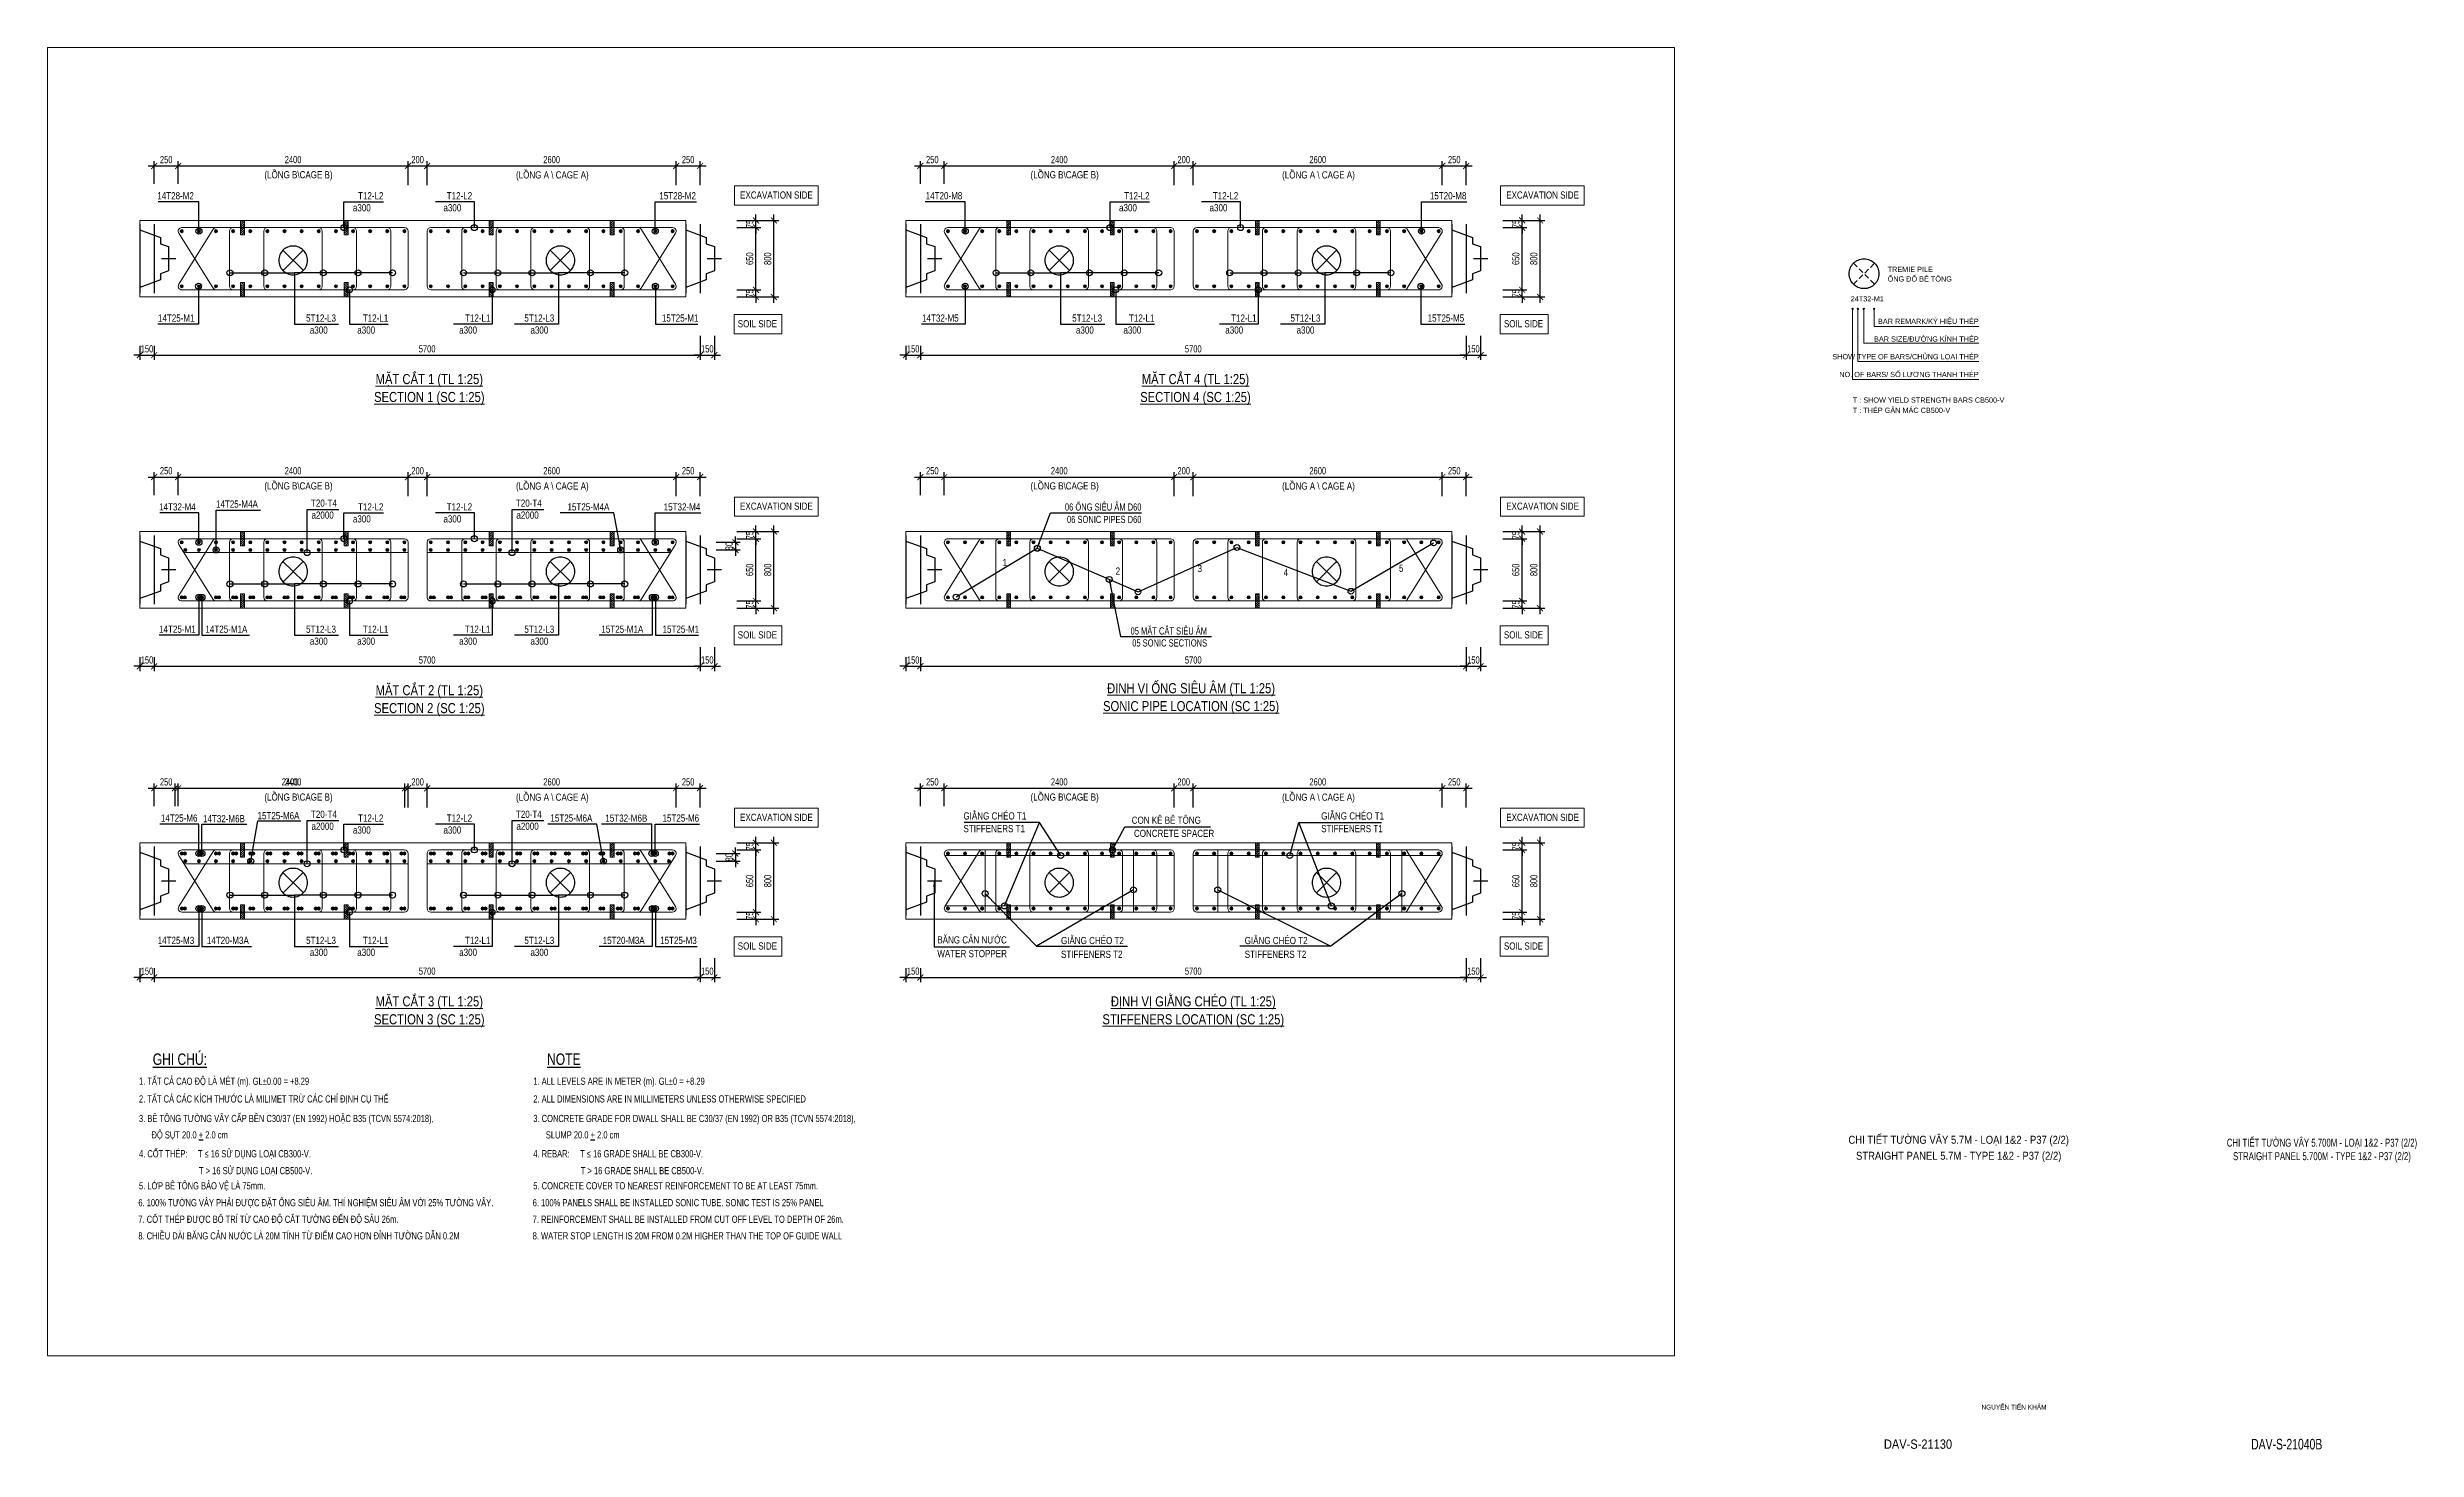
# Paper-space layout 'DAV-S-21130' of a CAD drawing. Header units: millimetres. Extents: x 79 to 969, y 22 to 549.
# The model-space entities are those that its viewports show. They can reach past a viewport. Long polylines and large blocks are cut down to what shows.
import ezdxf
from ezdxf.enums import TextEntityAlignment as Align

# ---------------------------------------------------------------- set-up
doc = ezdxf.new("R2010")
doc.units = ezdxf.units.MM
doc.header["$LTSCALE"] = 1200
doc.header["$PDMODE"] = 3
doc.linetypes.add('CENTER', pattern=[2, 1.25, -0.25, 0.25, -0.25])
doc.linetypes.add('HIDDEN', pattern=[0.375, 0.25, -0.125])
for name, color, linetype in [('0-TITLE', 1, 'Continuous'), ('CDC -TEXT KHUNG', 7, 'Continuous'), ('CDC.04.HIDDEN', 8, 'HIDDEN'), ('CDC.06.TEXT', 2, 'Continuous'), ('CDC.11.NOTE', 8, 'Continuous'), ('CDC_06.TEXT', 2, 'Continuous'), ('MCSA', 5, 'HIDDEN'), ('MIE', 5, 'HIDDEN')]:
    doc.layers.add(name, color=color, linetype=linetype)
for name, color, linetype, lineweight in [('5', 5, 'Continuous', 13), ('BOUND', 3, 'Continuous', 20), ('CWS', 8, 'HIDDEN', 9), ('ENOTE', 2, 'Continuous', 15), ('GRID', 74, 'CENTER', 15), ('K-THUOC', 1, 'Continuous', 18), ('LEADER', 8, 'Continuous', 9), ('MCT', 6, 'Continuous', 20), ('PIPE60', 1, 'Continuous', 25), ('Q-Leader-line', 129, 'Continuous', 9), ('Q-Text', 2, 'Continuous', 5), ('T2HI', 4, 'HIDDEN', 13), ('TEXTEN', 3, 'Continuous', 13), ('TEXTMA', 2, 'Continuous', 13), ('TEXTVN', 2, 'Continuous', 20), ('TIE', 4, 'Continuous', 13)]:
    doc.layers.add(name, color=color, linetype=linetype, lineweight=lineweight)
doc.styles.add('Arial', font='arial.ttf', dxfattribs={"height": 480})
doc.styles.add('BIGTEXT', font='arial.ttf', dxfattribs={"width": 0.8})
doc.styles.add('DB_Arial', font='arial.ttf', dxfattribs={"width": 0.8})
doc.styles.add('DIMTEXT', font='romans.shx', dxfattribs={"width": 0.8})
doc.styles.add('KT CDC', font='arial.ttf', dxfattribs={"width": 0.85, "height": 200})
doc.styles.add('SMTEXT', font='arial.ttf', dxfattribs={"width": 0.75})
doc.dimstyles.new('75', dxfattribs={"dimscale": 75, "dimtxt": 1.4, "dimasz": 1, "dimexe": 1, "dimexo": 0, "dimgap": 0.6, "dimtad": 1, "dimdec": 0, "dimdsep": 46, "dimtxsty": 'DIMTEXT', "dimblk": 'ARCHTICK', "dimcen": 100, "dimdle": 0.2, "dimclrd": 75, "dimclre": 8, "dimclrt": 7, "dimadec": 1, "dimazin": 0, "dimtfac": 1, "dimtdec": 0, "dimtix": 1, "dimtmove": 2, "dimatfit": 3, "dimldrblk": 'ORIGIN', "dimfxl": 7, "dimfxlon": 1, "dimtolj": 1, "dimtzin": 0, "dimarcsym": 1})
doc.dimstyles.new('BSV1-100', dxfattribs={"dimtxt": 300, "dimasz": 250, "dimexe": 200, "dimexo": 0, "dimgap": 108, "dimtad": 1, "dimdec": 0, "dimdsep": 46, "dimtxsty": 'SMTEXT', "dimblk": 'ARCHTICK', "dimcen": 100, "dimdle": 250, "dimclrd": 256, "dimclre": 256, "dimclrt": 1, "dimadec": 0, "dimazin": 0, "dimtfac": 1, "dimtdec": 0, "dimtix": 1, "dimtmove": 2, "dimatfit": 3, "dimfxl": 720, "dimfxlon": 1, "dimtolj": 1, "dimtzin": 0, "dimarcsym": 0})
doc.dimstyles.new('BSV25', dxfattribs={"dimtxt": 300, "dimasz": 250, "dimexe": 200, "dimexo": 0, "dimgap": 108, "dimtad": 1, "dimdec": 0, "dimlfac": 0.25, "dimdsep": 46, "dimtxsty": 'SMTEXT', "dimblk": 'ARCHTICK', "dimcen": 100, "dimdle": 250, "dimclrd": 256, "dimclre": 256, "dimclrt": 2, "dimadec": 0, "dimazin": 0, "dimtfac": 1, "dimtdec": 0, "dimtix": 1, "dimtmove": 2, "dimatfit": 3, "dimfxl": 800, "dimfxlon": 1, "dimtolj": 1, "dimtzin": 0, "dimarcsym": 0})

psp = doc.layouts.new('DAV-S-21130')

# ---------------------------------------------------------------- texts
at = {"layer": 'CDC_06.TEXT', "color": 4, "style": 'BIGTEXT', "width": 0.7}
for s, p in [('CHI TIẾT TƯỜNG VÂY 5.700M - LOẠI 1&2 - P37 (2/2)', (933.74, 137.55)), ('STRAIGHT PANEL 5.700M - TYPE 1&2 - P37 (2/2)', (933.74, 132.11))]:
    psp.add_text(s, height=3, dxfattribs=at).set_placement(p, align=Align.MIDDLE)
at = {"layer": 'CDC_06.TEXT', "color": 2, "linetype": 'ByBlock', "style": 'SMTEXT', "width": 0.7}
psp.add_text('DAV-S-21040B', height=4, dxfattribs=at).set_placement((920.49, 24.19), align=Align.MIDDLE)

msp = doc.modelspace()

# ---------------------------------------------------------------- texts
at = {"layer": 'TEXTEN', "style": 'DB_Arial', "width": 0.8}
for s, p in [('T12-L2', (3675695.3, -35.3)), ('T12-L2', (3679400.1, -35.3)), ('T12-L2', (3707695.3, -35.3)), ('T12-L2', (3711400.1, -35.3)), ('5T12-L3', (3673712.3, -5145.3)), ('T12-L1', (3675896.7, -5145.3)), ('T12-L1', (3680163.8, -5145.3)), ('5T12-L3', (3682829.6, -5145.3)), ('5T12-L3', (3705712.3, -5145.3)), ('T12-L1', (3707896.7, -5145.3)), ('T12-L1', (3712163.8, -5145.3)), ('5T12-L3', (3714829.6, -5145.3)), ('a300', (3673366.9, -5645.3)), ('a300', (3682580.8, -5645.3)), ('a300', (3705366.9, -5645.3)), ('a300', (3714580.8, -5645.3)), ('T20-T4', (3673749, -12877.2)), ('T12-L2', (3675695.3, -13035.3)), ('T12-L2', (3679400.1, -13035.3)), ('T20-T4', (3682308.2, -12877.2)), ('5T12-L3', (3673712.3, -18145.3)), ('a300', (3673366.9, -18645.3)), ('T12-L1', (3675896.7, -18145.3)), ('T12-L1', (3680163.8, -18145.3)), ('5T12-L3', (3682829.6, -18145.3)), ('a300', (3682580.8, -18645.3)), ('T20-T4', (3673749, -25877.2)), ('T20-T4', (3682308.2, -25877.2)), ('T12-L2', (3675695.3, -26035.3)), ('T12-L2', (3679400.1, -26035.3)), ('5T12-L3', (3673712.3, -31145.3)), ('a300', (3673366.9, -31645.3)), ('T12-L1', (3675896.7, -31145.3)), ('T12-L1', (3680163.8, -31145.3)), ('5T12-L3', (3682829.6, -31145.3)), ('a300', (3682580.8, -31645.3))]:
    msp.add_text(s, height=300, dxfattribs=at).set_placement(p, align=Align.RIGHT)
for s, p in [('a300', (3674419.7, -535.3)), ('a300', (3678200.1, -535.3)), ('a300', (3706419.7, -535.3)), ('a300', (3710200.1, -535.3)), ('a300', (3674602.2, -5645.3)), ('a300', (3678858.8, -5645.3)), ('a300', (3706602.2, -5645.3)), ('a300', (3710858.8, -5645.3)), ('a2000', (3672689.1, -13377.2)), ('a300', (3674419.7, -13535.3)), ('a300', (3678200.1, -13535.3)), ('a2000', (3681248.3, -13377.2)), ('a300', (3674602.2, -18645.3)), ('a300', (3678858.8, -18645.3)), ('a2000', (3672689.1, -26377.2)), ('a300', (3674419.7, -26535.3)), ('a300', (3678200.1, -26535.3)), ('a2000', (3681248.3, -26377.2)), ('a300', (3674602.2, -31645.3)), ('a300', (3678858.8, -31645.3))]:
    msp.add_text(s, height=300, dxfattribs=at).set_placement(p)
at = {"layer": 'TEXTMA', "style": 'DB_Arial', "width": 0.8}
for s, p in [('14T28-M2', (3666250.2, -35.3)), ('15T28-M2', (3687219.8, -35.3)), ('14T20-M8', (3698345.9, -35.3)), ('15T20-M8', (3719401, -35.3)), ('14T25-M1', (3666277.9, -5145.3)), ('15T25-M1', (3687325.2, -5145.3)), ('14T32-M5', (3698192.5, -5145.3)), ('15T25-M5', (3719307.9, -5145.3)), ('14T32-M4', (3666324.9, -13035.3)), ('14T25-M4A', (3668699.3, -12917.2)), ('15T25-M4A', (3683381.1, -13035.3)), ('15T32-M4', (3687401.4, -13035.3)), ('14T25-M1', (3666324.1, -18145.3)), ('14T25-M1A', (3668259.6, -18145.3)), ('15T25-M1A', (3684798.4, -18145.3)), ('15T25-M1', (3687355.2, -18145.3)), ('15T25-M6A', (3670435.1, -25936.3)), ('14T25-M6', (3666399.2, -26035.3)), ('14T32-M6B', (3668158.3, -26060.6)), ('15T25-M6A', (3682669.8, -26035.3)), ('15T32-M6B', (3684963.9, -26037.5)), ('15T25-M6', (3687351.1, -26035.3)), ('14T25-M3', (3666264.7, -31145.3)), ('14T20-M3A', (3668319.9, -31145.3)), ('15T20-M3A', (3684853.5, -31145.3)), ('15T25-M3', (3687252.6, -31145.3))]:
    msp.add_text(s, height=300, dxfattribs=at).set_placement(p)
for s, p in [('WATER STOPPER', (3698830.2, -31699.4)), ('BĂNG CẢN NƯỚC', (3698830.2, -31124.4))]:
    msp.add_text(s, height=300, rotation=360, dxfattribs=at).set_placement(p)
at = {"layer": 'TEXTVN', "style": 'DB_Arial', "width": 0.8}
for s, p in [('(LỒNG B\\CAGE B)', (3670721.8, 843.2)), ('(LỒNG A \\ CAGE A)', (3681231.4, 837.7)), ('(LỒNG B\\CAGE B)', (3702721.8, 843.2)), ('(LỒNG A \\ CAGE A)', (3713231.4, 837.7)), ('(LỒNG B\\CAGE B)', (3670721.8, -12156.8)), ('(LỒNG A \\ CAGE A)', (3681231.4, -12162.3)), ('(LỒNG B\\CAGE B)', (3702721.8, -12156.8)), ('(LỒNG A \\ CAGE A)', (3713231.4, -12162.3)), ('(LỒNG B\\CAGE B)', (3670721.8, -25156.8)), ('(LỒNG A \\ CAGE A)', (3681231.4, -25162.3)), ('(LỒNG B\\CAGE B)', (3702721.8, -25156.8)), ('(LỒNG A \\ CAGE A)', (3713231.4, -25162.3)), ('STIFFENERS T2', (3703995.4, -31726.8)), ('GIẰNG CHÉO T2', (3703995.4, -31151.8))]:
    msp.add_text(s, height=300, rotation=360, dxfattribs=at).set_placement(p)
for s, p in [('EXCAVATION SIDE', (3690591.5, -4.4)), ('EXCAVATION SIDE', (3722591.5, -4.4)), ('EXCAVATION SIDE', (3690591.5, -13004.4)), ('EXCAVATION SIDE', (3722591.5, -13004.4)), ('EXCAVATION SIDE', (3690591.5, -26004.4)), ('GIẰNG CHÉO T1', (3699919.9, -25946.3)), ('GIẰNG CHÉO T1', (3714863.1, -25946.3)), ('EXCAVATION SIDE', (3722591.5, -26004.4)), ('STIFFENERS T1', (3699919.9, -26476.3)), ('CON KÊ BÊ TÔNG', (3706949.4, -26124.8)), (' CONCRETE SPACER', (3706949.4, -26674.8)), ('STIFFENERS T1', (3714863.1, -26476.3)), ('STIFFENERS T2', (3711668.4, -31726.8)), ('GIẰNG CHÉO T2', (3711668.4, -31151.8))]:
    msp.add_text(s, height=300, dxfattribs=at).set_placement(p)
for p in [(3692133.8, -5381), (3724133.8, -5381), (3692133.8, -18381), (3724133.8, -18381), (3692133.8, -31381), (3724133.8, -31381)]:
    msp.add_text('SOIL SIDE', height=300, dxfattribs=at).set_placement(p, align=Align.RIGHT)
for s, p in [('%%UMẶT CẮT 1 (TL 1:25)', (3677610.3, -7544)), ('%%UMẶT CẮT 4 (TL 1:25)', (3709610.3, -7544)), ('%%USECTION 1 (SC 1:25)', (3677610.3, -8344)), ('%%USECTION 4 (SC 1:25)', (3709610.3, -8344)), ('%%UMẶT CẮT 2 (TL 1:25)', (3677610.3, -20544)), ('%%UĐỊNH VỊ ỐNG SIÊU ÂM (TL 1:25)', (3709427.2, -20459.4)), ('%%USECTION 2 (SC 1:25)', (3677610.3, -21344)), ('%%USONIC PIPE LOCATION (SC 1:25)', (3709427.2, -21259.4)), ('%%UMẶT CẮT 3 (TL 1:25)', (3677610.3, -33544)), ('%%UĐỊNH VỊ GIẰNG CHÉO (TL 1:25)', (3709520.3, -33544)), ('%%USECTION 3 (SC 1:25)', (3677610.3, -34344)), ('%%USTIFFENERS LOCATION (SC 1:25)', (3709520.3, -34344))]:
    msp.add_text(s, height=420, rotation=360, dxfattribs=at).set_placement(p, align=Align.MIDDLE)
at = {"layer": 'TEXTVN', "lineweight": 20, "style": 'SMTEXT', "width": 0.75}
for s, p in [('06 ỐNG SIÊU ÂM D60', (3707355.5, -13038.3)), ('06 SONIC PIPES D60', (3707355.5, -13558.3)), ('05 MẶT CẮT SIÊU ÂM', (3710096.2, -18218.1)), ('05 SONIC SECTIONS', (3710096.2, -18718.1))]:
    msp.add_text(s, height=300, dxfattribs=at).set_placement(p, align=Align.RIGHT)
at = {"layer": 'TEXTVN', "style": 'DB_Arial', "width": 0.8}
for s, p in [('1', (3701652.5, -15357.9)), ('2', (3706370.3, -15715.7)), ('3', (3709793.6, -15609.1)), ('4', (3713390.3, -15770.8)), ('5', (3718204.6, -15598.7))]:
    msp.add_text(s, height=300, rotation=360, dxfattribs=at).set_placement(p, align=Align.CENTER)

# ---------------------------------------------------------------- blocks, each defined once
blk = doc.blocks.new('_ArchTick')
at = {"color": 0, "linetype": 'ByBlock', "const_width": 0.15}
blk.add_lwpolyline([(-0.5, -0.5), (0.5, 0.5)], dxfattribs=at)
blk = doc.blocks.new('_Origin')
at = {"color": 0, "linetype": 'ByBlock', "lineweight": -2}
blk.add_line((0, 0), (-1, 0), dxfattribs=at)
blk.add_circle((0, 0), 0.5, dxfattribs=at)
blk = doc.blocks.new('*U2830')
at = {"layer": 'CDC -TEXT KHUNG', "color": 6, "width": 0.85}
for tag, height, style, p in [('TEN_BV_V', 3, 'SMTEXT', (-50.06, 121.5)), ('TEN_BV_E', 3, 'Arial', (-50.06, 115.5)), ('SH_BV', 3.5, 'Arial', (-65.35, 7.06))]:
    blk.add_attdef(tag, text='', height=height, dxfattribs=dict(at, style=style)).set_placement(p, align=Align.MIDDLE_CENTER)
blk = doc.blocks.new('A$C7e6bd379')
at = {"layer": 'CDC.06.TEXT', "linetype": 'Continuous', "style": 'SMTEXT', "width": 0.75}
for s, p in [('%%UGHI CHÚ:', (0, 480)), ('%%UNOTE', (16471, 480))]:
    blk.add_text(s, height=480, dxfattribs=at).set_placement(p, align=Align.TOP_LEFT)
at = {"layer": 'CDC.06.TEXT', "style": 'SMTEXT', "width": 0.75}
for s, p in [('1. TẤT CẢ CAO ĐỘ LÀ MÉT (m). GL%%P0.00 = +8.29 ', (-576, -831)), ('1. ALL LEVELS ARE IN METER (m). GL%%P0 = +8.29 ', (15895, -831)), ('2. TẤT CẢ CÁC KÍCH THƯỚC LÀ MILIMET TRỪ CÁC CHỈ ĐỊNH CỤ THỂ', (-576, -1570)), ('2. ALL DIMENSIONS ARE IN MILLIMETERS UNLESS OTHERWISE SPECIFIED', (15895, -1570)), ('3. BÊ TÔNG TƯỜNG VÂY CẤP BỀN C30/37 (EN 1992) HOẶC B35 (TCVN 5574:2018),', (-576, -2387)), ('ĐỘ SỤT 20.0 %%U+%%U 2.0 cm', (-53, -3072)), ('3. CONCRETE GRADE FOR DWALL SHALL BE C30/37 (EN 1992) OR B35 (TCVN 5574:2018),', (15895, -2387)), ('SLUMP 20.0 %%U+%%U 2.0 cm', (16418, -3072)), ('4. CỐT THÉP:     T ≤ 16 SỬ DỤNG LOẠI CB300-V.', (-576, -3860)), ('4. REBAR:     T ≤ 16 GRADE SHALL BE CB300-V.', (15895, -3860)), ('5. LỚP BÊ TÔNG BẢO VỆ LÀ 75mm.', (-576, -5198)), ('                             T > 16 SỬ DỤNG LOẠI CB500-V.', (-601, -4567)), ('5. CONCRETE COVER TO NEAREST REINFORCEMENT TO BE AT LEAST 75mm.', (15895, -5198)), ('                       T > 16 GRADE SHALL BE CB500-V.', (15869, -4567)), ('6. 100%%% TƯỜNG VÂY PHẢI ĐƯỢC ĐẶT ỐNG SIÊU ÂM. THÍ NGHIỆM SIÊU ÂM VỚI 25%%% TƯỜNG VÂY.', (-601, -5905)), ('6. 100%%% PANELS SHALL BE INSTALLED SONIC TUBE. SONIC TEST IS 25%%% PANEL ', (15869, -5905)), ('8. CHIỀU DÀI BĂNG CẢN NƯỚC LÀ 20M TÍNH TỪ ĐIỂM CAO HƠN ĐỈNH TƯỜNG DẪN 0.2M', (-601, -7291)), ('7. CỐT THÉP ĐƯỢC BỐ TRÍ TỪ CAO ĐỘ CẮT TƯỜNG ĐẾN ĐỘ SÂU 26m. ', (-601, -6598)), ('7. REINFORCEMENT SHALL BE INSTALLED FROM CUT OFF LEVEL TO DEPTH OF 26m. ', (15869, -6598)), ('8. WATER STOP LENGTH IS 20M FROM 0.2M HIGHER THAN THE TOP OF GUIDE WALL', (15869, -7291))]:
    blk.add_text(s, height=300, dxfattribs=at).set_placement(p)
blk = doc.blocks.new('cws800')
at = {"layer": 'CDC.04.HIDDEN'}
for p, q in [((-600, 1440), (-600, -1440)), ((0, 1440), (0, -1440))]:
    blk.add_line(p, q, dxfattribs=at)
for points in [[(0, 1200), (-860, 888), (-860, 627), (-1200, 507), (-1200, -507), (-860, -627), (-860, -888), (0, -1200)], [(-1500, 0), (-900, 0)]]:
    blk.add_lwpolyline(points, dxfattribs=at)
blk = doc.blocks.new('mct1')
at = {"lineweight": 9}
h = blk.add_hatch(color=256, dxfattribs=at)
h.dxf.hatch_style = 1
h.paths.add_polyline_path([(-16, 0, 1), (16, 0, 1)])
blk.add_circle((0, 0), 16, dxfattribs=at)
blk = doc.blocks.new('*D2586')
at = {"layer": 'Defpoints', "color": 0, "transparency": 16777216}
for p in [(3688320, -915), (3692005, -915), (3688320, -4115)]:
    blk.add_point(p, dxfattribs=at)
at = {"layer": 'K-THUOC', "lineweight": -2, "transparency": 16777216}
for p, q in [((3691205, -915), (3692205, -915)), ((3692005, -4365), (3692005, -665)), ((3691205, -4115), (3692205, -4115))]:
    blk.add_line(p, q, dxfattribs=at)
at = {"layer": 'K-THUOC', "lineweight": -2, "transparency": 16777216, "xscale": 250, "yscale": 250, "zscale": 250}
for p, rotation in [((3692005, -915), 90), ((3692005, -4115), 270)]:
    blk.add_blockref('_ArchTick', p, dxfattribs=dict(at, rotation=rotation))
at = {"layer": 'K-THUOC', "color": 2, "transparency": 16777216, "insert": (3691744, -2515), "char_height": 300, "attachment_point": 5, "rotation": 90, "style": 'SMTEXT'}
blk.add_mtext('\\A1;800', dxfattribs=at)
blk = doc.blocks.new('*D2587')
at = {"layer": 'Defpoints', "color": 0, "transparency": 16777216}
for p in [(3688320, -3815), (3691255, -3815), (3688320, -4115)]:
    blk.add_point(p, dxfattribs=at)
at = {"layer": 'K-THUOC', "lineweight": -2, "transparency": 16777216}
for p, q in [((3690455, -3815), (3691455, -3815)), ((3691255, -3815), (3691255, -3565)), ((3691255, -4115), (3691255, -3815)), ((3690455, -4115), (3691455, -4115)), ((3691255, -4115), (3691255, -4365))]:
    blk.add_line(p, q, dxfattribs=at)
at = {"layer": 'K-THUOC', "lineweight": -2, "transparency": 16777216, "xscale": 250, "yscale": 250, "zscale": 250}
for p, rotation in [((3691255, -3815), 270), ((3691255, -4115), 90)]:
    blk.add_blockref('_ArchTick', p, dxfattribs=dict(at, rotation=rotation))
at = {"layer": 'K-THUOC', "color": 2, "transparency": 16777216, "insert": (3690994, -3965), "char_height": 300, "attachment_point": 5, "rotation": 90, "style": 'SMTEXT'}
blk.add_mtext('\\A1;75', dxfattribs=at)
blk = doc.blocks.new('*D2588')
at = {"layer": 'Defpoints', "color": 0, "transparency": 16777216}
for p in [(3688320, -1215), (3691255, -1215), (3688320, -3815)]:
    blk.add_point(p, dxfattribs=at)
at = {"layer": 'K-THUOC', "lineweight": -2, "transparency": 16777216}
for p, q in [((3691255, -4065), (3691255, -965)), ((3690455, -1215), (3691455, -1215)), ((3690455, -3815), (3691455, -3815))]:
    blk.add_line(p, q, dxfattribs=at)
at = {"layer": 'K-THUOC', "lineweight": -2, "transparency": 16777216, "xscale": 250, "yscale": 250, "zscale": 250}
for p, rotation in [((3691255, -1215), 90), ((3691255, -3815), 270)]:
    blk.add_blockref('_ArchTick', p, dxfattribs=dict(at, rotation=rotation))
at = {"layer": 'K-THUOC', "color": 2, "transparency": 16777216, "insert": (3690994, -2515), "char_height": 300, "attachment_point": 5, "rotation": 90, "style": 'SMTEXT'}
blk.add_mtext('\\A1;650', dxfattribs=at)
blk = doc.blocks.new('*D2577')
at = {"layer": 'Defpoints', "color": 0, "transparency": 16777216}
for p in [(3688320, -915), (3691255, -915), (3688320, -1215)]:
    blk.add_point(p, dxfattribs=at)
at = {"layer": 'K-THUOC', "lineweight": -2, "transparency": 16777216}
for p, q in [((3690455, -915), (3691455, -915)), ((3691255, -915), (3691255, -665)), ((3691255, -1215), (3691255, -915)), ((3690455, -1215), (3691455, -1215)), ((3691255, -1215), (3691255, -1465))]:
    blk.add_line(p, q, dxfattribs=at)
at = {"layer": 'K-THUOC', "lineweight": -2, "transparency": 16777216, "xscale": 250, "yscale": 250, "zscale": 250}
for p, rotation in [((3691255, -915), 270), ((3691255, -1215), 90)]:
    blk.add_blockref('_ArchTick', p, dxfattribs=dict(at, rotation=rotation))
at = {"layer": 'K-THUOC', "color": 2, "transparency": 16777216, "insert": (3690994, -1065), "char_height": 300, "attachment_point": 5, "rotation": 90, "style": 'SMTEXT'}
blk.add_mtext('\\A1;75', dxfattribs=at)
blk = doc.blocks.new('sp')
at = {"layer": '5', "lineweight": 20}
h = blk.add_hatch(dxfattribs=at)
h.set_pattern_fill('ANSI31', color=256, scale=500)
h.set_pattern_definition([(45, (0, 0), (-44.194, 44.194), [])])
h.paths.add_polyline_path([(80, 300), (-80, 300), (-80, -300), (80, -300)])
blk.add_lwpolyline([(-80, -300), (80, -300), (80, 300), (-80, 300)], close=True, dxfattribs=at)
blk = doc.blocks.new('tremie')
at = {"layer": 'MIE', "color": 74, "ltscale": 1000}
for p, q in [((424, -424), (-424, 424)), ((424, 424), (-424, -424))]:
    blk.add_line(p, q, dxfattribs=at)
at = {"layer": 'MIE', "ltscale": 500}
blk.add_circle((0, 0), 600, dxfattribs=at)
blk = doc.blocks.new('*D2578')
at = {"layer": 'Defpoints', "color": 0, "transparency": 16777216}
for p in [(3665520, -6160), (3666120, -6160), (3666120, -6544)]:
    blk.add_point(p, dxfattribs=at)
at = {"layer": 'K-THUOC', "lineweight": -2, "transparency": 16777216}
for p, q in [((3665520, -6544), (3665270, -6544)), ((3665520, -6160), (3665520, -6744)), ((3665520, -6544), (3666120, -6544)), ((3666120, -6160), (3666120, -6744)), ((3666120, -6544), (3666370, -6544))]:
    blk.add_line(p, q, dxfattribs=at)
at = {"layer": 'K-THUOC', "lineweight": -2, "transparency": 16777216, "xscale": 250, "yscale": 250, "zscale": 250}
blk.add_blockref('_ArchTick', (3665520, -6544), dxfattribs=at)
at = {"layer": 'K-THUOC', "lineweight": -2, "transparency": 16777216, "xscale": 250, "yscale": 250, "zscale": 250, "rotation": 180}
blk.add_blockref('_ArchTick', (3666120, -6544), dxfattribs=at)
at = {"layer": 'K-THUOC', "color": 2, "transparency": 16777216, "insert": (3665820, -6283), "char_height": 300, "attachment_point": 5, "style": 'SMTEXT'}
blk.add_mtext('\\A1;150', dxfattribs=at)
blk = doc.blocks.new('*D2579')
at = {"layer": 'Defpoints', "color": 0, "transparency": 16777216}
for p in [(3667120, 1362), (3666120, 612), (3667120, 612)]:
    blk.add_point(p, dxfattribs=at)
at = {"layer": 'K-THUOC', "lineweight": -2, "transparency": 16777216}
for p, q in [((3665870, 1362), (3667370, 1362)), ((3666120, 612), (3666120, 1562)), ((3667120, 612), (3667120, 1562))]:
    blk.add_line(p, q, dxfattribs=at)
at = {"layer": 'K-THUOC', "lineweight": -2, "transparency": 16777216, "xscale": 250, "yscale": 250, "zscale": 250, "rotation": 180}
blk.add_blockref('_ArchTick', (3666120, 1362), dxfattribs=at)
at = {"layer": 'K-THUOC', "lineweight": -2, "transparency": 16777216, "xscale": 250, "yscale": 250, "zscale": 250}
blk.add_blockref('_ArchTick', (3667120, 1362), dxfattribs=at)
at = {"layer": 'K-THUOC', "color": 2, "transparency": 16777216, "insert": (3666620, 1623), "char_height": 300, "attachment_point": 5, "style": 'SMTEXT'}
blk.add_mtext('\\A1;250', dxfattribs=at)
blk = doc.blocks.new('*D2580')
at = {"layer": 'Defpoints', "color": 0, "transparency": 16777216}
for p in [(3676722, 1362), (3667120, 612), (3676722, -1365)]:
    blk.add_point(p, dxfattribs=at)
at = {"layer": 'K-THUOC', "lineweight": -2, "transparency": 16777216}
for p, q in [((3666870, 1362), (3676972, 1362)), ((3667120, 612), (3667120, 1562)), ((3676722, 562), (3676722, 1562))]:
    blk.add_line(p, q, dxfattribs=at)
at = {"layer": 'K-THUOC', "lineweight": -2, "transparency": 16777216, "xscale": 250, "yscale": 250, "zscale": 250, "rotation": 180}
blk.add_blockref('_ArchTick', (3667120, 1362), dxfattribs=at)
at = {"layer": 'K-THUOC', "lineweight": -2, "transparency": 16777216, "xscale": 250, "yscale": 250, "zscale": 250}
blk.add_blockref('_ArchTick', (3676722, 1362), dxfattribs=at)
at = {"layer": 'K-THUOC', "color": 2, "transparency": 16777216, "insert": (3671921, 1623), "char_height": 300, "attachment_point": 5, "style": 'SMTEXT'}
blk.add_mtext('\\A1;2400', dxfattribs=at)
blk = doc.blocks.new('*D2581')
at = {"layer": 'Defpoints', "color": 0, "transparency": 16777216}
for p in [(3677522, 1362), (3676722, -1365), (3677522, -1365)]:
    blk.add_point(p, dxfattribs=at)
at = {"layer": 'K-THUOC', "lineweight": -2, "transparency": 16777216}
for p, q in [((3676472, 1362), (3677772, 1362)), ((3676722, 562), (3676722, 1562)), ((3677522, 562), (3677522, 1562))]:
    blk.add_line(p, q, dxfattribs=at)
at = {"layer": 'K-THUOC', "lineweight": -2, "transparency": 16777216, "xscale": 250, "yscale": 250, "zscale": 250, "rotation": 180}
blk.add_blockref('_ArchTick', (3676722, 1362), dxfattribs=at)
at = {"layer": 'K-THUOC', "lineweight": -2, "transparency": 16777216, "xscale": 250, "yscale": 250, "zscale": 250}
blk.add_blockref('_ArchTick', (3677522, 1362), dxfattribs=at)
at = {"layer": 'K-THUOC', "color": 2, "transparency": 16777216, "insert": (3677122, 1623), "char_height": 300, "attachment_point": 5, "style": 'SMTEXT'}
blk.add_mtext('\\A1;200', dxfattribs=at)
blk = doc.blocks.new('*D2582')
at = {"layer": 'Defpoints', "color": 0, "transparency": 16777216}
for p in [(3687920, 1362), (3677522, -1365), (3687920, -1365)]:
    blk.add_point(p, dxfattribs=at)
at = {"layer": 'K-THUOC', "lineweight": -2, "transparency": 16777216}
for p, q in [((3677272, 1362), (3688170, 1362)), ((3677522, 562), (3677522, 1562)), ((3687920, 562), (3687920, 1562))]:
    blk.add_line(p, q, dxfattribs=at)
at = {"layer": 'K-THUOC', "lineweight": -2, "transparency": 16777216, "xscale": 250, "yscale": 250, "zscale": 250, "rotation": 180}
blk.add_blockref('_ArchTick', (3677522, 1362), dxfattribs=at)
at = {"layer": 'K-THUOC', "lineweight": -2, "transparency": 16777216, "xscale": 250, "yscale": 250, "zscale": 250}
blk.add_blockref('_ArchTick', (3687920, 1362), dxfattribs=at)
at = {"layer": 'K-THUOC', "color": 2, "transparency": 16777216, "insert": (3682721, 1623), "char_height": 300, "attachment_point": 5, "style": 'SMTEXT'}
blk.add_mtext('\\A1;2600', dxfattribs=at)
blk = doc.blocks.new('*D2583')
at = {"layer": 'Defpoints', "color": 0, "transparency": 16777216}
for p in [(3688920, 1362), (3687920, -1365), (3688920, -1075)]:
    blk.add_point(p, dxfattribs=at)
at = {"layer": 'K-THUOC', "lineweight": -2, "transparency": 16777216}
for p, q in [((3687670, 1362), (3689170, 1362)), ((3687920, 562), (3687920, 1562)), ((3688920, 562), (3688920, 1562))]:
    blk.add_line(p, q, dxfattribs=at)
at = {"layer": 'K-THUOC', "lineweight": -2, "transparency": 16777216, "xscale": 250, "yscale": 250, "zscale": 250, "rotation": 180}
blk.add_blockref('_ArchTick', (3687920, 1362), dxfattribs=at)
at = {"layer": 'K-THUOC', "lineweight": -2, "transparency": 16777216, "xscale": 250, "yscale": 250, "zscale": 250}
blk.add_blockref('_ArchTick', (3688920, 1362), dxfattribs=at)
at = {"layer": 'K-THUOC', "color": 2, "transparency": 16777216, "insert": (3688420, 1623), "char_height": 300, "attachment_point": 5, "style": 'SMTEXT'}
blk.add_mtext('\\A1;250', dxfattribs=at)
blk = doc.blocks.new('*D2584')
at = {"layer": 'Defpoints', "color": 0, "transparency": 16777216}
for p in [(3688920, -3956), (3666120, -6160), (3688920, -6544)]:
    blk.add_point(p, dxfattribs=at)
at = {"layer": 'K-THUOC', "lineweight": -2, "transparency": 16777216}
for p, q in [((3688920, -5744), (3688920, -6744)), ((3665870, -6544), (3689170, -6544)), ((3666120, -6160), (3666120, -6744))]:
    blk.add_line(p, q, dxfattribs=at)
at = {"layer": 'K-THUOC', "lineweight": -2, "transparency": 16777216, "xscale": 250, "yscale": 250, "zscale": 250, "rotation": 180}
blk.add_blockref('_ArchTick', (3666120, -6544), dxfattribs=at)
at = {"layer": 'K-THUOC', "lineweight": -2, "transparency": 16777216, "xscale": 250, "yscale": 250, "zscale": 250}
blk.add_blockref('_ArchTick', (3688920, -6544), dxfattribs=at)
at = {"layer": 'K-THUOC', "color": 2, "transparency": 16777216, "insert": (3677520, -6283), "char_height": 300, "attachment_point": 5, "style": 'SMTEXT'}
blk.add_mtext('\\A1;5700', dxfattribs=at)
blk = doc.blocks.new('*D2585')
at = {"layer": 'Defpoints', "color": 0, "transparency": 16777216}
for p in [(3688920, -3956), (3689520, -3022), (3689520, -6544)]:
    blk.add_point(p, dxfattribs=at)
at = {"layer": 'K-THUOC', "lineweight": -2, "transparency": 16777216}
for p, q in [((3688920, -5744), (3688920, -6744)), ((3689520, -5744), (3689520, -6744)), ((3688920, -6544), (3688670, -6544)), ((3688920, -6544), (3689520, -6544)), ((3689520, -6544), (3689770, -6544))]:
    blk.add_line(p, q, dxfattribs=at)
at = {"layer": 'K-THUOC', "lineweight": -2, "transparency": 16777216, "xscale": 250, "yscale": 250, "zscale": 250}
blk.add_blockref('_ArchTick', (3688920, -6544), dxfattribs=at)
at = {"layer": 'K-THUOC', "lineweight": -2, "transparency": 16777216, "xscale": 250, "yscale": 250, "zscale": 250, "rotation": 180}
blk.add_blockref('_ArchTick', (3689520, -6544), dxfattribs=at)
at = {"layer": 'K-THUOC', "color": 2, "transparency": 16777216, "insert": (3689220, -6283), "char_height": 300, "attachment_point": 5, "style": 'SMTEXT'}
blk.add_mtext('\\A1;150', dxfattribs=at)
blk = doc.blocks.new('*D2589')
at = {"layer": 'Defpoints', "color": 0, "transparency": 16777216}
for p in [(3688320, -13915), (3692005, -13915), (3688320, -17115)]:
    blk.add_point(p, dxfattribs=at)
at = {"layer": 'K-THUOC', "lineweight": -2, "transparency": 16777216}
for p, q in [((3692005, -17365), (3692005, -13665)), ((3691205, -13915), (3692205, -13915)), ((3691205, -17115), (3692205, -17115))]:
    blk.add_line(p, q, dxfattribs=at)
at = {"layer": 'K-THUOC', "lineweight": -2, "transparency": 16777216, "xscale": 250, "yscale": 250, "zscale": 250}
for p, rotation in [((3692005, -13915), 90), ((3692005, -17115), 270)]:
    blk.add_blockref('_ArchTick', p, dxfattribs=dict(at, rotation=rotation))
at = {"layer": 'K-THUOC', "color": 2, "transparency": 16777216, "insert": (3691744, -15515), "char_height": 300, "attachment_point": 5, "rotation": 90, "style": 'SMTEXT'}
blk.add_mtext('\\A1;800', dxfattribs=at)
blk = doc.blocks.new('*D2590')
at = {"layer": 'Defpoints', "color": 0, "transparency": 16777216}
for p in [(3688320, -16815), (3691255, -16815), (3688320, -17115)]:
    blk.add_point(p, dxfattribs=at)
at = {"layer": 'K-THUOC', "lineweight": -2, "transparency": 16777216}
for p, q in [((3690455, -16815), (3691455, -16815)), ((3691255, -16815), (3691255, -16565)), ((3691255, -17115), (3691255, -16815)), ((3690455, -17115), (3691455, -17115)), ((3691255, -17115), (3691255, -17365))]:
    blk.add_line(p, q, dxfattribs=at)
at = {"layer": 'K-THUOC', "lineweight": -2, "transparency": 16777216, "xscale": 250, "yscale": 250, "zscale": 250}
for p, rotation in [((3691255, -16815), 270), ((3691255, -17115), 90)]:
    blk.add_blockref('_ArchTick', p, dxfattribs=dict(at, rotation=rotation))
at = {"layer": 'K-THUOC', "color": 2, "transparency": 16777216, "insert": (3690994, -16965), "char_height": 300, "attachment_point": 5, "rotation": 90, "style": 'SMTEXT'}
blk.add_mtext('\\A1;75', dxfattribs=at)
blk = doc.blocks.new('*D2591')
at = {"layer": 'Defpoints', "color": 0, "transparency": 16777216}
for p in [(3688320, -14215), (3691255, -14215), (3688320, -16815)]:
    blk.add_point(p, dxfattribs=at)
at = {"layer": 'K-THUOC', "lineweight": -2, "transparency": 16777216}
for p, q in [((3690455, -14215), (3691455, -14215)), ((3691255, -17065), (3691255, -13965)), ((3690455, -16815), (3691455, -16815))]:
    blk.add_line(p, q, dxfattribs=at)
at = {"layer": 'K-THUOC', "lineweight": -2, "transparency": 16777216, "xscale": 250, "yscale": 250, "zscale": 250}
for p, rotation in [((3691255, -14215), 90), ((3691255, -16815), 270)]:
    blk.add_blockref('_ArchTick', p, dxfattribs=dict(at, rotation=rotation))
at = {"layer": 'K-THUOC', "color": 2, "transparency": 16777216, "insert": (3690994, -15515), "char_height": 300, "attachment_point": 5, "rotation": 90, "style": 'SMTEXT'}
blk.add_mtext('\\A1;650', dxfattribs=at)
blk = doc.blocks.new('*D2592')
at = {"layer": 'Defpoints', "color": 0, "transparency": 16777216}
for p in [(3688320, -13915), (3688320, -14215), (3691255, -13915)]:
    blk.add_point(p, dxfattribs=at)
at = {"layer": 'K-THUOC', "lineweight": -2, "transparency": 16777216}
for p, q in [((3691255, -13915), (3691255, -13665)), ((3690455, -13915), (3691455, -13915)), ((3690455, -14215), (3691455, -14215)), ((3691255, -14215), (3691255, -13915)), ((3691255, -14215), (3691255, -14465))]:
    blk.add_line(p, q, dxfattribs=at)
at = {"layer": 'K-THUOC', "lineweight": -2, "transparency": 16777216, "xscale": 250, "yscale": 250, "zscale": 250}
for p, rotation in [((3691255, -13915), 270), ((3691255, -14215), 90)]:
    blk.add_blockref('_ArchTick', p, dxfattribs=dict(at, rotation=rotation))
at = {"layer": 'K-THUOC', "color": 2, "transparency": 16777216, "insert": (3690994, -14065), "char_height": 300, "attachment_point": 5, "rotation": 90, "style": 'SMTEXT'}
blk.add_mtext('\\A1;75', dxfattribs=at)
blk = doc.blocks.new('*D2593')
at = {"layer": 'Defpoints', "color": 0, "transparency": 16777216}
for p in [(3665520, -19160), (3666120, -19160), (3666120, -19544)]:
    blk.add_point(p, dxfattribs=at)
at = {"layer": 'K-THUOC', "lineweight": -2, "transparency": 16777216}
for p, q in [((3665520, -19544), (3665270, -19544)), ((3665520, -19160), (3665520, -19744)), ((3665520, -19544), (3666120, -19544)), ((3666120, -19160), (3666120, -19744)), ((3666120, -19544), (3666370, -19544))]:
    blk.add_line(p, q, dxfattribs=at)
at = {"layer": 'K-THUOC', "lineweight": -2, "transparency": 16777216, "xscale": 250, "yscale": 250, "zscale": 250}
blk.add_blockref('_ArchTick', (3665520, -19544), dxfattribs=at)
at = {"layer": 'K-THUOC', "lineweight": -2, "transparency": 16777216, "xscale": 250, "yscale": 250, "zscale": 250, "rotation": 180}
blk.add_blockref('_ArchTick', (3666120, -19544), dxfattribs=at)
at = {"layer": 'K-THUOC', "color": 2, "transparency": 16777216, "insert": (3665820, -19283), "char_height": 300, "attachment_point": 5, "style": 'SMTEXT'}
blk.add_mtext('\\A1;150', dxfattribs=at)
blk = doc.blocks.new('*D2594')
at = {"layer": 'Defpoints', "color": 0, "transparency": 16777216}
for p in [(3667120, -11638), (3666120, -12388), (3667120, -12388)]:
    blk.add_point(p, dxfattribs=at)
at = {"layer": 'K-THUOC', "lineweight": -2, "transparency": 16777216}
for p, q in [((3665870, -11638), (3667370, -11638)), ((3666120, -12388), (3666120, -11438)), ((3667120, -12388), (3667120, -11438))]:
    blk.add_line(p, q, dxfattribs=at)
at = {"layer": 'K-THUOC', "lineweight": -2, "transparency": 16777216, "xscale": 250, "yscale": 250, "zscale": 250, "rotation": 180}
blk.add_blockref('_ArchTick', (3666120, -11638), dxfattribs=at)
at = {"layer": 'K-THUOC', "lineweight": -2, "transparency": 16777216, "xscale": 250, "yscale": 250, "zscale": 250}
blk.add_blockref('_ArchTick', (3667120, -11638), dxfattribs=at)
at = {"layer": 'K-THUOC', "color": 2, "transparency": 16777216, "insert": (3666620, -11377), "char_height": 300, "attachment_point": 5, "style": 'SMTEXT'}
blk.add_mtext('\\A1;250', dxfattribs=at)
blk = doc.blocks.new('*D2595')
at = {"layer": 'Defpoints', "color": 0, "transparency": 16777216}
for p in [(3676722, -11638), (3667120, -12388), (3676722, -14365)]:
    blk.add_point(p, dxfattribs=at)
at = {"layer": 'K-THUOC', "lineweight": -2, "transparency": 16777216}
for p, q in [((3666870, -11638), (3676972, -11638)), ((3667120, -12388), (3667120, -11438)), ((3676722, -12438), (3676722, -11438))]:
    blk.add_line(p, q, dxfattribs=at)
at = {"layer": 'K-THUOC', "lineweight": -2, "transparency": 16777216, "xscale": 250, "yscale": 250, "zscale": 250, "rotation": 180}
blk.add_blockref('_ArchTick', (3667120, -11638), dxfattribs=at)
at = {"layer": 'K-THUOC', "lineweight": -2, "transparency": 16777216, "xscale": 250, "yscale": 250, "zscale": 250}
blk.add_blockref('_ArchTick', (3676722, -11638), dxfattribs=at)
at = {"layer": 'K-THUOC', "color": 2, "transparency": 16777216, "insert": (3671921, -11377), "char_height": 300, "attachment_point": 5, "style": 'SMTEXT'}
blk.add_mtext('\\A1;2400', dxfattribs=at)
blk = doc.blocks.new('*D2596')
at = {"layer": 'Defpoints', "color": 0, "transparency": 16777216}
for p in [(3677522, -11638), (3676722, -14365), (3677522, -14365)]:
    blk.add_point(p, dxfattribs=at)
at = {"layer": 'K-THUOC', "lineweight": -2, "transparency": 16777216}
for p, q in [((3676472, -11638), (3677772, -11638)), ((3676722, -12438), (3676722, -11438)), ((3677522, -12438), (3677522, -11438))]:
    blk.add_line(p, q, dxfattribs=at)
at = {"layer": 'K-THUOC', "lineweight": -2, "transparency": 16777216, "xscale": 250, "yscale": 250, "zscale": 250, "rotation": 180}
blk.add_blockref('_ArchTick', (3676722, -11638), dxfattribs=at)
at = {"layer": 'K-THUOC', "lineweight": -2, "transparency": 16777216, "xscale": 250, "yscale": 250, "zscale": 250}
blk.add_blockref('_ArchTick', (3677522, -11638), dxfattribs=at)
at = {"layer": 'K-THUOC', "color": 2, "transparency": 16777216, "insert": (3677122, -11377), "char_height": 300, "attachment_point": 5, "style": 'SMTEXT'}
blk.add_mtext('\\A1;200', dxfattribs=at)
blk = doc.blocks.new('*D2597')
at = {"layer": 'Defpoints', "color": 0, "transparency": 16777216}
for p in [(3687920, -11638), (3677522, -14365), (3687920, -14365)]:
    blk.add_point(p, dxfattribs=at)
at = {"layer": 'K-THUOC', "lineweight": -2, "transparency": 16777216}
for p, q in [((3677272, -11638), (3688170, -11638)), ((3677522, -12438), (3677522, -11438)), ((3687920, -12438), (3687920, -11438))]:
    blk.add_line(p, q, dxfattribs=at)
at = {"layer": 'K-THUOC', "lineweight": -2, "transparency": 16777216, "xscale": 250, "yscale": 250, "zscale": 250, "rotation": 180}
blk.add_blockref('_ArchTick', (3677522, -11638), dxfattribs=at)
at = {"layer": 'K-THUOC', "lineweight": -2, "transparency": 16777216, "xscale": 250, "yscale": 250, "zscale": 250}
blk.add_blockref('_ArchTick', (3687920, -11638), dxfattribs=at)
at = {"layer": 'K-THUOC', "color": 2, "transparency": 16777216, "insert": (3682721, -11377), "char_height": 300, "attachment_point": 5, "style": 'SMTEXT'}
blk.add_mtext('\\A1;2600', dxfattribs=at)
blk = doc.blocks.new('*D2598')
at = {"layer": 'Defpoints', "color": 0, "transparency": 16777216}
for p in [(3688920, -11638), (3687920, -14365), (3688920, -14075)]:
    blk.add_point(p, dxfattribs=at)
at = {"layer": 'K-THUOC', "lineweight": -2, "transparency": 16777216}
for p, q in [((3687670, -11638), (3689170, -11638)), ((3687920, -12438), (3687920, -11438)), ((3688920, -12438), (3688920, -11438))]:
    blk.add_line(p, q, dxfattribs=at)
at = {"layer": 'K-THUOC', "lineweight": -2, "transparency": 16777216, "xscale": 250, "yscale": 250, "zscale": 250, "rotation": 180}
blk.add_blockref('_ArchTick', (3687920, -11638), dxfattribs=at)
at = {"layer": 'K-THUOC', "lineweight": -2, "transparency": 16777216, "xscale": 250, "yscale": 250, "zscale": 250}
blk.add_blockref('_ArchTick', (3688920, -11638), dxfattribs=at)
at = {"layer": 'K-THUOC', "color": 2, "transparency": 16777216, "insert": (3688420, -11377), "char_height": 300, "attachment_point": 5, "style": 'SMTEXT'}
blk.add_mtext('\\A1;250', dxfattribs=at)
blk = doc.blocks.new('*D2599')
at = {"layer": 'Defpoints', "color": 0, "transparency": 16777216}
for p in [(3688920, -16956), (3666120, -19160), (3688920, -19544)]:
    blk.add_point(p, dxfattribs=at)
at = {"layer": 'K-THUOC', "lineweight": -2, "transparency": 16777216}
for p, q in [((3688920, -18744), (3688920, -19744)), ((3665870, -19544), (3689170, -19544)), ((3666120, -19160), (3666120, -19744))]:
    blk.add_line(p, q, dxfattribs=at)
at = {"layer": 'K-THUOC', "lineweight": -2, "transparency": 16777216, "xscale": 250, "yscale": 250, "zscale": 250, "rotation": 180}
blk.add_blockref('_ArchTick', (3666120, -19544), dxfattribs=at)
at = {"layer": 'K-THUOC', "lineweight": -2, "transparency": 16777216, "xscale": 250, "yscale": 250, "zscale": 250}
blk.add_blockref('_ArchTick', (3688920, -19544), dxfattribs=at)
at = {"layer": 'K-THUOC', "color": 2, "transparency": 16777216, "insert": (3677520, -19283), "char_height": 300, "attachment_point": 5, "style": 'SMTEXT'}
blk.add_mtext('\\A1;5700', dxfattribs=at)
blk = doc.blocks.new('*D2600')
at = {"layer": 'Defpoints', "color": 0, "transparency": 16777216}
for p in [(3689520, -16022), (3688920, -16956), (3689520, -19544)]:
    blk.add_point(p, dxfattribs=at)
at = {"layer": 'K-THUOC', "lineweight": -2, "transparency": 16777216}
for p, q in [((3688920, -18744), (3688920, -19744)), ((3689520, -18744), (3689520, -19744)), ((3688920, -19544), (3688670, -19544)), ((3688920, -19544), (3689520, -19544)), ((3689520, -19544), (3689770, -19544))]:
    blk.add_line(p, q, dxfattribs=at)
at = {"layer": 'K-THUOC', "lineweight": -2, "transparency": 16777216, "xscale": 250, "yscale": 250, "zscale": 250}
blk.add_blockref('_ArchTick', (3688920, -19544), dxfattribs=at)
at = {"layer": 'K-THUOC', "lineweight": -2, "transparency": 16777216, "xscale": 250, "yscale": 250, "zscale": 250, "rotation": 180}
blk.add_blockref('_ArchTick', (3689520, -19544), dxfattribs=at)
at = {"layer": 'K-THUOC', "color": 2, "transparency": 16777216, "insert": (3689220, -19283), "char_height": 300, "attachment_point": 5, "style": 'SMTEXT'}
blk.add_mtext('\\A1;150', dxfattribs=at)
blk = doc.blocks.new('*D2601')
at = {"layer": 'Defpoints', "color": 0, "transparency": 16777216}
for p in [(3688320, -26915), (3692005, -26915), (3688320, -30115)]:
    blk.add_point(p, dxfattribs=at)
at = {"layer": 'K-THUOC', "lineweight": -2, "transparency": 16777216}
for p, q in [((3692005, -30365), (3692005, -26665)), ((3691205, -26915), (3692205, -26915)), ((3691205, -30115), (3692205, -30115))]:
    blk.add_line(p, q, dxfattribs=at)
at = {"layer": 'K-THUOC', "lineweight": -2, "transparency": 16777216, "xscale": 250, "yscale": 250, "zscale": 250}
for p, rotation in [((3692005, -26915), 90), ((3692005, -30115), 270)]:
    blk.add_blockref('_ArchTick', p, dxfattribs=dict(at, rotation=rotation))
at = {"layer": 'K-THUOC', "color": 2, "transparency": 16777216, "insert": (3691744, -28515), "char_height": 300, "attachment_point": 5, "rotation": 90, "style": 'SMTEXT'}
blk.add_mtext('\\A1;800', dxfattribs=at)
blk = doc.blocks.new('*D2602')
at = {"layer": 'Defpoints', "color": 0, "transparency": 16777216}
for p in [(3688320, -29815), (3688320, -30115), (3691255, -29815)]:
    blk.add_point(p, dxfattribs=at)
at = {"layer": 'K-THUOC', "lineweight": -2, "transparency": 16777216}
for p, q in [((3691255, -29815), (3691255, -29565)), ((3690455, -29815), (3691455, -29815)), ((3690455, -30115), (3691455, -30115)), ((3691255, -30115), (3691255, -29815)), ((3691255, -30115), (3691255, -30365))]:
    blk.add_line(p, q, dxfattribs=at)
at = {"layer": 'K-THUOC', "lineweight": -2, "transparency": 16777216, "xscale": 250, "yscale": 250, "zscale": 250}
for p, rotation in [((3691255, -29815), 270), ((3691255, -30115), 90)]:
    blk.add_blockref('_ArchTick', p, dxfattribs=dict(at, rotation=rotation))
at = {"layer": 'K-THUOC', "color": 2, "transparency": 16777216, "insert": (3690994, -29965), "char_height": 300, "attachment_point": 5, "rotation": 90, "style": 'SMTEXT'}
blk.add_mtext('\\A1;75', dxfattribs=at)
blk = doc.blocks.new('*D2603')
at = {"layer": 'Defpoints', "color": 0, "transparency": 16777216}
for p in [(3688320, -27215), (3691255, -27215), (3688320, -29815)]:
    blk.add_point(p, dxfattribs=at)
at = {"layer": 'K-THUOC', "lineweight": -2, "transparency": 16777216}
for p, q in [((3690455, -27215), (3691455, -27215)), ((3691255, -30065), (3691255, -26965)), ((3690455, -29815), (3691455, -29815))]:
    blk.add_line(p, q, dxfattribs=at)
at = {"layer": 'K-THUOC', "lineweight": -2, "transparency": 16777216, "xscale": 250, "yscale": 250, "zscale": 250}
for p, rotation in [((3691255, -27215), 90), ((3691255, -29815), 270)]:
    blk.add_blockref('_ArchTick', p, dxfattribs=dict(at, rotation=rotation))
at = {"layer": 'K-THUOC', "color": 2, "transparency": 16777216, "insert": (3690994, -28515), "char_height": 300, "attachment_point": 5, "rotation": 90, "style": 'SMTEXT'}
blk.add_mtext('\\A1;650', dxfattribs=at)
blk = doc.blocks.new('*D2604')
at = {"layer": 'Defpoints', "color": 0, "transparency": 16777216}
for p in [(3688320, -26915), (3688320, -27215), (3691255, -26915)]:
    blk.add_point(p, dxfattribs=at)
at = {"layer": 'K-THUOC', "lineweight": -2, "transparency": 16777216}
for p, q in [((3691255, -26915), (3691255, -26665)), ((3690455, -26915), (3691455, -26915)), ((3690455, -27215), (3691455, -27215)), ((3691255, -27215), (3691255, -26915)), ((3691255, -27215), (3691255, -27465))]:
    blk.add_line(p, q, dxfattribs=at)
at = {"layer": 'K-THUOC', "lineweight": -2, "transparency": 16777216, "xscale": 250, "yscale": 250, "zscale": 250}
for p, rotation in [((3691255, -26915), 270), ((3691255, -27215), 90)]:
    blk.add_blockref('_ArchTick', p, dxfattribs=dict(at, rotation=rotation))
at = {"layer": 'K-THUOC', "color": 2, "transparency": 16777216, "insert": (3690994, -27065), "char_height": 300, "attachment_point": 5, "rotation": 90, "style": 'SMTEXT'}
blk.add_mtext('\\A1;75', dxfattribs=at)
blk = doc.blocks.new('*D2605')
at = {"layer": 'Defpoints', "color": 0, "transparency": 16777216}
for p in [(3665520, -32160), (3666120, -32160), (3666120, -32544)]:
    blk.add_point(p, dxfattribs=at)
at = {"layer": 'K-THUOC', "lineweight": -2, "transparency": 16777216}
for p, q in [((3665520, -32544), (3665270, -32544)), ((3665520, -32160), (3665520, -32744)), ((3665520, -32544), (3666120, -32544)), ((3666120, -32160), (3666120, -32744)), ((3666120, -32544), (3666370, -32544))]:
    blk.add_line(p, q, dxfattribs=at)
at = {"layer": 'K-THUOC', "lineweight": -2, "transparency": 16777216, "xscale": 250, "yscale": 250, "zscale": 250}
blk.add_blockref('_ArchTick', (3665520, -32544), dxfattribs=at)
at = {"layer": 'K-THUOC', "lineweight": -2, "transparency": 16777216, "xscale": 250, "yscale": 250, "zscale": 250, "rotation": 180}
blk.add_blockref('_ArchTick', (3666120, -32544), dxfattribs=at)
at = {"layer": 'K-THUOC', "color": 2, "transparency": 16777216, "insert": (3665820, -32283), "char_height": 300, "attachment_point": 5, "style": 'SMTEXT'}
blk.add_mtext('\\A1;150', dxfattribs=at)
blk = doc.blocks.new('*D2606')
at = {"layer": 'Defpoints', "color": 0, "transparency": 16777216}
for p in [(3667120, -24638), (3666120, -25388), (3667120, -25388)]:
    blk.add_point(p, dxfattribs=at)
at = {"layer": 'K-THUOC', "lineweight": -2, "transparency": 16777216}
for p, q in [((3665870, -24638), (3667370, -24638)), ((3666120, -25388), (3666120, -24438)), ((3667120, -25388), (3667120, -24438))]:
    blk.add_line(p, q, dxfattribs=at)
at = {"layer": 'K-THUOC', "lineweight": -2, "transparency": 16777216, "xscale": 250, "yscale": 250, "zscale": 250, "rotation": 180}
blk.add_blockref('_ArchTick', (3666120, -24638), dxfattribs=at)
at = {"layer": 'K-THUOC', "lineweight": -2, "transparency": 16777216, "xscale": 250, "yscale": 250, "zscale": 250}
blk.add_blockref('_ArchTick', (3667120, -24638), dxfattribs=at)
at = {"layer": 'K-THUOC', "color": 2, "transparency": 16777216, "insert": (3666620, -24377), "char_height": 300, "attachment_point": 5, "style": 'SMTEXT'}
blk.add_mtext('\\A1;250', dxfattribs=at)
blk = doc.blocks.new('*D2607')
at = {"layer": 'Defpoints', "color": 0, "transparency": 16777216}
for p in [(3676722, -24638), (3667120, -25388), (3676722, -27365)]:
    blk.add_point(p, dxfattribs=at)
at = {"layer": 'K-THUOC', "lineweight": -2, "transparency": 16777216}
for p, q in [((3666870, -24638), (3676972, -24638)), ((3667120, -25388), (3667120, -24438)), ((3676722, -25438), (3676722, -24438))]:
    blk.add_line(p, q, dxfattribs=at)
at = {"layer": 'K-THUOC', "lineweight": -2, "transparency": 16777216, "xscale": 250, "yscale": 250, "zscale": 250, "rotation": 180}
blk.add_blockref('_ArchTick', (3667120, -24638), dxfattribs=at)
at = {"layer": 'K-THUOC', "lineweight": -2, "transparency": 16777216, "xscale": 250, "yscale": 250, "zscale": 250}
blk.add_blockref('_ArchTick', (3676722, -24638), dxfattribs=at)
at = {"layer": 'K-THUOC', "color": 2, "transparency": 16777216, "insert": (3671921, -24377), "char_height": 300, "attachment_point": 5, "style": 'SMTEXT'}
blk.add_mtext('\\A1;2400', dxfattribs=at)
blk = doc.blocks.new('*D2608')
at = {"layer": 'Defpoints', "color": 0, "transparency": 16777216}
for p in [(3677522, -24638), (3676722, -27365), (3677522, -27365)]:
    blk.add_point(p, dxfattribs=at)
at = {"layer": 'K-THUOC', "lineweight": -2, "transparency": 16777216}
for p, q in [((3676472, -24638), (3677772, -24638)), ((3676722, -25438), (3676722, -24438)), ((3677522, -25438), (3677522, -24438))]:
    blk.add_line(p, q, dxfattribs=at)
at = {"layer": 'K-THUOC', "lineweight": -2, "transparency": 16777216, "xscale": 250, "yscale": 250, "zscale": 250, "rotation": 180}
blk.add_blockref('_ArchTick', (3676722, -24638), dxfattribs=at)
at = {"layer": 'K-THUOC', "lineweight": -2, "transparency": 16777216, "xscale": 250, "yscale": 250, "zscale": 250}
blk.add_blockref('_ArchTick', (3677522, -24638), dxfattribs=at)
at = {"layer": 'K-THUOC', "color": 2, "transparency": 16777216, "insert": (3677122, -24377), "char_height": 300, "attachment_point": 5, "style": 'SMTEXT'}
blk.add_mtext('\\A1;200', dxfattribs=at)
blk = doc.blocks.new('*D2609')
at = {"layer": 'Defpoints', "color": 0, "transparency": 16777216}
for p in [(3687920, -24638), (3677522, -27365), (3687920, -27365)]:
    blk.add_point(p, dxfattribs=at)
at = {"layer": 'K-THUOC', "lineweight": -2, "transparency": 16777216}
for p, q in [((3677272, -24638), (3688170, -24638)), ((3677522, -25438), (3677522, -24438)), ((3687920, -25438), (3687920, -24438))]:
    blk.add_line(p, q, dxfattribs=at)
at = {"layer": 'K-THUOC', "lineweight": -2, "transparency": 16777216, "xscale": 250, "yscale": 250, "zscale": 250, "rotation": 180}
blk.add_blockref('_ArchTick', (3677522, -24638), dxfattribs=at)
at = {"layer": 'K-THUOC', "lineweight": -2, "transparency": 16777216, "xscale": 250, "yscale": 250, "zscale": 250}
blk.add_blockref('_ArchTick', (3687920, -24638), dxfattribs=at)
at = {"layer": 'K-THUOC', "color": 2, "transparency": 16777216, "insert": (3682721, -24377), "char_height": 300, "attachment_point": 5, "style": 'SMTEXT'}
blk.add_mtext('\\A1;2600', dxfattribs=at)
blk = doc.blocks.new('*D2610')
at = {"layer": 'Defpoints', "color": 0, "transparency": 16777216}
for p in [(3688920, -24638), (3687920, -27365), (3688920, -27075)]:
    blk.add_point(p, dxfattribs=at)
at = {"layer": 'K-THUOC', "lineweight": -2, "transparency": 16777216}
for p, q in [((3687670, -24638), (3689170, -24638)), ((3687920, -25438), (3687920, -24438)), ((3688920, -25438), (3688920, -24438))]:
    blk.add_line(p, q, dxfattribs=at)
at = {"layer": 'K-THUOC', "lineweight": -2, "transparency": 16777216, "xscale": 250, "yscale": 250, "zscale": 250, "rotation": 180}
blk.add_blockref('_ArchTick', (3687920, -24638), dxfattribs=at)
at = {"layer": 'K-THUOC', "lineweight": -2, "transparency": 16777216, "xscale": 250, "yscale": 250, "zscale": 250}
blk.add_blockref('_ArchTick', (3688920, -24638), dxfattribs=at)
at = {"layer": 'K-THUOC', "color": 2, "transparency": 16777216, "insert": (3688420, -24377), "char_height": 300, "attachment_point": 5, "style": 'SMTEXT'}
blk.add_mtext('\\A1;250', dxfattribs=at)
blk = doc.blocks.new('*D2611')
at = {"layer": 'Defpoints', "color": 0, "transparency": 16777216}
for p in [(3688920, -29956), (3666120, -32160), (3688920, -32544)]:
    blk.add_point(p, dxfattribs=at)
at = {"layer": 'K-THUOC', "lineweight": -2, "transparency": 16777216}
for p, q in [((3665870, -32544), (3689170, -32544)), ((3666120, -32160), (3666120, -32744)), ((3688920, -31744), (3688920, -32744))]:
    blk.add_line(p, q, dxfattribs=at)
at = {"layer": 'K-THUOC', "lineweight": -2, "transparency": 16777216, "xscale": 250, "yscale": 250, "zscale": 250, "rotation": 180}
blk.add_blockref('_ArchTick', (3666120, -32544), dxfattribs=at)
at = {"layer": 'K-THUOC', "lineweight": -2, "transparency": 16777216, "xscale": 250, "yscale": 250, "zscale": 250}
blk.add_blockref('_ArchTick', (3688920, -32544), dxfattribs=at)
at = {"layer": 'K-THUOC', "color": 2, "transparency": 16777216, "insert": (3677520, -32283), "char_height": 300, "attachment_point": 5, "style": 'SMTEXT'}
blk.add_mtext('\\A1;5700', dxfattribs=at)
blk = doc.blocks.new('*D2612')
at = {"layer": 'Defpoints', "color": 0, "transparency": 16777216}
for p in [(3689520, -29022), (3688920, -29956), (3689520, -32544)]:
    blk.add_point(p, dxfattribs=at)
at = {"layer": 'K-THUOC', "lineweight": -2, "transparency": 16777216}
for p, q in [((3688920, -32544), (3688670, -32544)), ((3688920, -31744), (3688920, -32744)), ((3688920, -32544), (3689520, -32544)), ((3689520, -31744), (3689520, -32744)), ((3689520, -32544), (3689770, -32544))]:
    blk.add_line(p, q, dxfattribs=at)
at = {"layer": 'K-THUOC', "lineweight": -2, "transparency": 16777216, "xscale": 250, "yscale": 250, "zscale": 250}
blk.add_blockref('_ArchTick', (3688920, -32544), dxfattribs=at)
at = {"layer": 'K-THUOC', "lineweight": -2, "transparency": 16777216, "xscale": 250, "yscale": 250, "zscale": 250, "rotation": 180}
blk.add_blockref('_ArchTick', (3689520, -32544), dxfattribs=at)
at = {"layer": 'K-THUOC', "color": 2, "transparency": 16777216, "insert": (3689220, -32283), "char_height": 300, "attachment_point": 5, "style": 'SMTEXT'}
blk.add_mtext('\\A1;150', dxfattribs=at)
blk = doc.blocks.new('*D2613')
at = {"layer": 'Defpoints', "color": 0, "transparency": 16777216}
for p in [(3720320, -915), (3724005, -915), (3720320, -4115)]:
    blk.add_point(p, dxfattribs=at)
at = {"layer": 'K-THUOC', "lineweight": -2, "transparency": 16777216}
for p, q in [((3723205, -915), (3724205, -915)), ((3724005, -4365), (3724005, -665)), ((3723205, -4115), (3724205, -4115))]:
    blk.add_line(p, q, dxfattribs=at)
at = {"layer": 'K-THUOC', "lineweight": -2, "transparency": 16777216, "xscale": 250, "yscale": 250, "zscale": 250}
for p, rotation in [((3724005, -915), 90), ((3724005, -4115), 270)]:
    blk.add_blockref('_ArchTick', p, dxfattribs=dict(at, rotation=rotation))
at = {"layer": 'K-THUOC', "color": 2, "transparency": 16777216, "insert": (3723744, -2515), "char_height": 300, "attachment_point": 5, "rotation": 90, "style": 'SMTEXT'}
blk.add_mtext('\\A1;800', dxfattribs=at)
blk = doc.blocks.new('*D2614')
at = {"layer": 'Defpoints', "color": 0, "transparency": 16777216}
for p in [(3720320, -3815), (3723255, -3815), (3720320, -4115)]:
    blk.add_point(p, dxfattribs=at)
at = {"layer": 'K-THUOC', "lineweight": -2, "transparency": 16777216}
for p, q in [((3722455, -3815), (3723455, -3815)), ((3723255, -3815), (3723255, -3565)), ((3723255, -4115), (3723255, -3815)), ((3722455, -4115), (3723455, -4115)), ((3723255, -4115), (3723255, -4365))]:
    blk.add_line(p, q, dxfattribs=at)
at = {"layer": 'K-THUOC', "lineweight": -2, "transparency": 16777216, "xscale": 250, "yscale": 250, "zscale": 250}
for p, rotation in [((3723255, -3815), 270), ((3723255, -4115), 90)]:
    blk.add_blockref('_ArchTick', p, dxfattribs=dict(at, rotation=rotation))
at = {"layer": 'K-THUOC', "color": 2, "transparency": 16777216, "insert": (3722994, -3965), "char_height": 300, "attachment_point": 5, "rotation": 90, "style": 'SMTEXT'}
blk.add_mtext('\\A1;75', dxfattribs=at)
blk = doc.blocks.new('*D2615')
at = {"layer": 'Defpoints', "color": 0, "transparency": 16777216}
for p in [(3720320, -1215), (3723255, -1215), (3720320, -3815)]:
    blk.add_point(p, dxfattribs=at)
at = {"layer": 'K-THUOC', "lineweight": -2, "transparency": 16777216}
for p, q in [((3723255, -4065), (3723255, -965)), ((3722455, -1215), (3723455, -1215)), ((3722455, -3815), (3723455, -3815))]:
    blk.add_line(p, q, dxfattribs=at)
at = {"layer": 'K-THUOC', "lineweight": -2, "transparency": 16777216, "xscale": 250, "yscale": 250, "zscale": 250}
for p, rotation in [((3723255, -1215), 90), ((3723255, -3815), 270)]:
    blk.add_blockref('_ArchTick', p, dxfattribs=dict(at, rotation=rotation))
at = {"layer": 'K-THUOC', "color": 2, "transparency": 16777216, "insert": (3722994, -2515), "char_height": 300, "attachment_point": 5, "rotation": 90, "style": 'SMTEXT'}
blk.add_mtext('\\A1;650', dxfattribs=at)
blk = doc.blocks.new('*D2616')
at = {"layer": 'Defpoints', "color": 0, "transparency": 16777216}
for p in [(3720320, -915), (3723255, -915), (3720320, -1215)]:
    blk.add_point(p, dxfattribs=at)
at = {"layer": 'K-THUOC', "lineweight": -2, "transparency": 16777216}
for p, q in [((3722455, -915), (3723455, -915)), ((3723255, -915), (3723255, -665)), ((3723255, -1215), (3723255, -915)), ((3722455, -1215), (3723455, -1215)), ((3723255, -1215), (3723255, -1465))]:
    blk.add_line(p, q, dxfattribs=at)
at = {"layer": 'K-THUOC', "lineweight": -2, "transparency": 16777216, "xscale": 250, "yscale": 250, "zscale": 250}
for p, rotation in [((3723255, -915), 270), ((3723255, -1215), 90)]:
    blk.add_blockref('_ArchTick', p, dxfattribs=dict(at, rotation=rotation))
at = {"layer": 'K-THUOC', "color": 2, "transparency": 16777216, "insert": (3722994, -1065), "char_height": 300, "attachment_point": 5, "rotation": 90, "style": 'SMTEXT'}
blk.add_mtext('\\A1;75', dxfattribs=at)
blk = doc.blocks.new('*D2617')
at = {"layer": 'Defpoints', "color": 0, "transparency": 16777216}
for p in [(3697520, -6160), (3698120, -6160), (3698120, -6544)]:
    blk.add_point(p, dxfattribs=at)
at = {"layer": 'K-THUOC', "lineweight": -2, "transparency": 16777216}
for p, q in [((3697520, -6544), (3697270, -6544)), ((3697520, -6160), (3697520, -6744)), ((3697520, -6544), (3698120, -6544)), ((3698120, -6160), (3698120, -6744)), ((3698120, -6544), (3698370, -6544))]:
    blk.add_line(p, q, dxfattribs=at)
at = {"layer": 'K-THUOC', "lineweight": -2, "transparency": 16777216, "xscale": 250, "yscale": 250, "zscale": 250}
blk.add_blockref('_ArchTick', (3697520, -6544), dxfattribs=at)
at = {"layer": 'K-THUOC', "lineweight": -2, "transparency": 16777216, "xscale": 250, "yscale": 250, "zscale": 250, "rotation": 180}
blk.add_blockref('_ArchTick', (3698120, -6544), dxfattribs=at)
at = {"layer": 'K-THUOC', "color": 2, "transparency": 16777216, "insert": (3697820, -6283), "char_height": 300, "attachment_point": 5, "style": 'SMTEXT'}
blk.add_mtext('\\A1;150', dxfattribs=at)
blk = doc.blocks.new('*D2618')
at = {"layer": 'Defpoints', "color": 0, "transparency": 16777216}
for p in [(3699120, 1362), (3698120, 612), (3699120, 612)]:
    blk.add_point(p, dxfattribs=at)
at = {"layer": 'K-THUOC', "lineweight": -2, "transparency": 16777216}
for p, q in [((3697870, 1362), (3699370, 1362)), ((3698120, 612), (3698120, 1562)), ((3699120, 612), (3699120, 1562))]:
    blk.add_line(p, q, dxfattribs=at)
at = {"layer": 'K-THUOC', "lineweight": -2, "transparency": 16777216, "xscale": 250, "yscale": 250, "zscale": 250, "rotation": 180}
blk.add_blockref('_ArchTick', (3698120, 1362), dxfattribs=at)
at = {"layer": 'K-THUOC', "lineweight": -2, "transparency": 16777216, "xscale": 250, "yscale": 250, "zscale": 250}
blk.add_blockref('_ArchTick', (3699120, 1362), dxfattribs=at)
at = {"layer": 'K-THUOC', "color": 2, "transparency": 16777216, "insert": (3698620, 1623), "char_height": 300, "attachment_point": 5, "style": 'SMTEXT'}
blk.add_mtext('\\A1;250', dxfattribs=at)
blk = doc.blocks.new('*D2619')
at = {"layer": 'Defpoints', "color": 0, "transparency": 16777216}
for p in [(3708722, 1362), (3699120, 612), (3708722, -1365)]:
    blk.add_point(p, dxfattribs=at)
at = {"layer": 'K-THUOC', "lineweight": -2, "transparency": 16777216}
for p, q in [((3698870, 1362), (3708972, 1362)), ((3699120, 612), (3699120, 1562)), ((3708722, 562), (3708722, 1562))]:
    blk.add_line(p, q, dxfattribs=at)
at = {"layer": 'K-THUOC', "lineweight": -2, "transparency": 16777216, "xscale": 250, "yscale": 250, "zscale": 250, "rotation": 180}
blk.add_blockref('_ArchTick', (3699120, 1362), dxfattribs=at)
at = {"layer": 'K-THUOC', "lineweight": -2, "transparency": 16777216, "xscale": 250, "yscale": 250, "zscale": 250}
blk.add_blockref('_ArchTick', (3708722, 1362), dxfattribs=at)
at = {"layer": 'K-THUOC', "color": 2, "transparency": 16777216, "insert": (3703921, 1623), "char_height": 300, "attachment_point": 5, "style": 'SMTEXT'}
blk.add_mtext('\\A1;2400', dxfattribs=at)
blk = doc.blocks.new('*D2620')
at = {"layer": 'Defpoints', "color": 0, "transparency": 16777216}
for p in [(3709522, 1362), (3708722, -1365), (3709522, -1365)]:
    blk.add_point(p, dxfattribs=at)
at = {"layer": 'K-THUOC', "lineweight": -2, "transparency": 16777216}
for p, q in [((3708472, 1362), (3709772, 1362)), ((3708722, 562), (3708722, 1562)), ((3709522, 562), (3709522, 1562))]:
    blk.add_line(p, q, dxfattribs=at)
at = {"layer": 'K-THUOC', "lineweight": -2, "transparency": 16777216, "xscale": 250, "yscale": 250, "zscale": 250, "rotation": 180}
blk.add_blockref('_ArchTick', (3708722, 1362), dxfattribs=at)
at = {"layer": 'K-THUOC', "lineweight": -2, "transparency": 16777216, "xscale": 250, "yscale": 250, "zscale": 250}
blk.add_blockref('_ArchTick', (3709522, 1362), dxfattribs=at)
at = {"layer": 'K-THUOC', "color": 2, "transparency": 16777216, "insert": (3709122, 1623), "char_height": 300, "attachment_point": 5, "style": 'SMTEXT'}
blk.add_mtext('\\A1;200', dxfattribs=at)
blk = doc.blocks.new('*D2621')
at = {"layer": 'Defpoints', "color": 0, "transparency": 16777216}
for p in [(3719920, 1362), (3709522, -1365), (3719920, -1365)]:
    blk.add_point(p, dxfattribs=at)
at = {"layer": 'K-THUOC', "lineweight": -2, "transparency": 16777216}
for p, q in [((3709272, 1362), (3720170, 1362)), ((3709522, 562), (3709522, 1562)), ((3719920, 562), (3719920, 1562))]:
    blk.add_line(p, q, dxfattribs=at)
at = {"layer": 'K-THUOC', "lineweight": -2, "transparency": 16777216, "xscale": 250, "yscale": 250, "zscale": 250, "rotation": 180}
blk.add_blockref('_ArchTick', (3709522, 1362), dxfattribs=at)
at = {"layer": 'K-THUOC', "lineweight": -2, "transparency": 16777216, "xscale": 250, "yscale": 250, "zscale": 250}
blk.add_blockref('_ArchTick', (3719920, 1362), dxfattribs=at)
at = {"layer": 'K-THUOC', "color": 2, "transparency": 16777216, "insert": (3714721, 1623), "char_height": 300, "attachment_point": 5, "style": 'SMTEXT'}
blk.add_mtext('\\A1;2600', dxfattribs=at)
blk = doc.blocks.new('*D2622')
at = {"layer": 'Defpoints', "color": 0, "transparency": 16777216}
for p in [(3720920, 1362), (3719920, -1365), (3720920, -1075)]:
    blk.add_point(p, dxfattribs=at)
at = {"layer": 'K-THUOC', "lineweight": -2, "transparency": 16777216}
for p, q in [((3719670, 1362), (3721170, 1362)), ((3719920, 562), (3719920, 1562)), ((3720920, 562), (3720920, 1562))]:
    blk.add_line(p, q, dxfattribs=at)
at = {"layer": 'K-THUOC', "lineweight": -2, "transparency": 16777216, "xscale": 250, "yscale": 250, "zscale": 250, "rotation": 180}
blk.add_blockref('_ArchTick', (3719920, 1362), dxfattribs=at)
at = {"layer": 'K-THUOC', "lineweight": -2, "transparency": 16777216, "xscale": 250, "yscale": 250, "zscale": 250}
blk.add_blockref('_ArchTick', (3720920, 1362), dxfattribs=at)
at = {"layer": 'K-THUOC', "color": 2, "transparency": 16777216, "insert": (3720420, 1623), "char_height": 300, "attachment_point": 5, "style": 'SMTEXT'}
blk.add_mtext('\\A1;250', dxfattribs=at)
blk = doc.blocks.new('*D2623')
at = {"layer": 'Defpoints', "color": 0, "transparency": 16777216}
for p in [(3720920, -3956), (3698120, -6160), (3720920, -6544)]:
    blk.add_point(p, dxfattribs=at)
at = {"layer": 'K-THUOC', "lineweight": -2, "transparency": 16777216}
for p, q in [((3720920, -5744), (3720920, -6744)), ((3697870, -6544), (3721170, -6544)), ((3698120, -6160), (3698120, -6744))]:
    blk.add_line(p, q, dxfattribs=at)
at = {"layer": 'K-THUOC', "lineweight": -2, "transparency": 16777216, "xscale": 250, "yscale": 250, "zscale": 250, "rotation": 180}
blk.add_blockref('_ArchTick', (3698120, -6544), dxfattribs=at)
at = {"layer": 'K-THUOC', "lineweight": -2, "transparency": 16777216, "xscale": 250, "yscale": 250, "zscale": 250}
blk.add_blockref('_ArchTick', (3720920, -6544), dxfattribs=at)
at = {"layer": 'K-THUOC', "color": 2, "transparency": 16777216, "insert": (3709520, -6283), "char_height": 300, "attachment_point": 5, "style": 'SMTEXT'}
blk.add_mtext('\\A1;5700', dxfattribs=at)
blk = doc.blocks.new('*D2624')
at = {"layer": 'Defpoints', "color": 0, "transparency": 16777216}
for p in [(3720920, -3956), (3721520, -3022), (3721520, -6544)]:
    blk.add_point(p, dxfattribs=at)
at = {"layer": 'K-THUOC', "lineweight": -2, "transparency": 16777216}
for p, q in [((3720920, -5744), (3720920, -6744)), ((3721520, -5744), (3721520, -6744)), ((3720920, -6544), (3720670, -6544)), ((3720920, -6544), (3721520, -6544)), ((3721520, -6544), (3721770, -6544))]:
    blk.add_line(p, q, dxfattribs=at)
at = {"layer": 'K-THUOC', "lineweight": -2, "transparency": 16777216, "xscale": 250, "yscale": 250, "zscale": 250}
blk.add_blockref('_ArchTick', (3720920, -6544), dxfattribs=at)
at = {"layer": 'K-THUOC', "lineweight": -2, "transparency": 16777216, "xscale": 250, "yscale": 250, "zscale": 250, "rotation": 180}
blk.add_blockref('_ArchTick', (3721520, -6544), dxfattribs=at)
at = {"layer": 'K-THUOC', "color": 2, "transparency": 16777216, "insert": (3721220, -6283), "char_height": 300, "attachment_point": 5, "style": 'SMTEXT'}
blk.add_mtext('\\A1;150', dxfattribs=at)
blk = doc.blocks.new('*D2637')
at = {"layer": 'Defpoints', "color": 0, "transparency": 16777216}
for p in [(3720320, -13915), (3724005, -13915), (3720320, -17115)]:
    blk.add_point(p, dxfattribs=at)
at = {"layer": 'K-THUOC', "lineweight": -2, "transparency": 16777216}
for p, q in [((3724005, -17365), (3724005, -13665)), ((3723205, -13915), (3724205, -13915)), ((3723205, -17115), (3724205, -17115))]:
    blk.add_line(p, q, dxfattribs=at)
at = {"layer": 'K-THUOC', "lineweight": -2, "transparency": 16777216, "xscale": 250, "yscale": 250, "zscale": 250}
for p, rotation in [((3724005, -13915), 90), ((3724005, -17115), 270)]:
    blk.add_blockref('_ArchTick', p, dxfattribs=dict(at, rotation=rotation))
at = {"layer": 'K-THUOC', "color": 2, "transparency": 16777216, "insert": (3723744, -15515), "char_height": 300, "attachment_point": 5, "rotation": 90, "style": 'SMTEXT'}
blk.add_mtext('\\A1;800', dxfattribs=at)
blk = doc.blocks.new('*D2638')
at = {"layer": 'Defpoints', "color": 0, "transparency": 16777216}
for p in [(3720320, -16815), (3723255, -16815), (3720320, -17115)]:
    blk.add_point(p, dxfattribs=at)
at = {"layer": 'K-THUOC', "lineweight": -2, "transparency": 16777216}
for p, q in [((3722455, -16815), (3723455, -16815)), ((3723255, -16815), (3723255, -16565)), ((3723255, -17115), (3723255, -16815)), ((3722455, -17115), (3723455, -17115)), ((3723255, -17115), (3723255, -17365))]:
    blk.add_line(p, q, dxfattribs=at)
at = {"layer": 'K-THUOC', "lineweight": -2, "transparency": 16777216, "xscale": 250, "yscale": 250, "zscale": 250}
for p, rotation in [((3723255, -16815), 270), ((3723255, -17115), 90)]:
    blk.add_blockref('_ArchTick', p, dxfattribs=dict(at, rotation=rotation))
at = {"layer": 'K-THUOC', "color": 2, "transparency": 16777216, "insert": (3722994, -16965), "char_height": 300, "attachment_point": 5, "rotation": 90, "style": 'SMTEXT'}
blk.add_mtext('\\A1;75', dxfattribs=at)
blk = doc.blocks.new('*D2639')
at = {"layer": 'Defpoints', "color": 0, "transparency": 16777216}
for p in [(3720320, -14215), (3723255, -14215), (3720320, -16815)]:
    blk.add_point(p, dxfattribs=at)
at = {"layer": 'K-THUOC', "lineweight": -2, "transparency": 16777216}
for p, q in [((3722455, -14215), (3723455, -14215)), ((3723255, -17065), (3723255, -13965)), ((3722455, -16815), (3723455, -16815))]:
    blk.add_line(p, q, dxfattribs=at)
at = {"layer": 'K-THUOC', "lineweight": -2, "transparency": 16777216, "xscale": 250, "yscale": 250, "zscale": 250}
for p, rotation in [((3723255, -14215), 90), ((3723255, -16815), 270)]:
    blk.add_blockref('_ArchTick', p, dxfattribs=dict(at, rotation=rotation))
at = {"layer": 'K-THUOC', "color": 2, "transparency": 16777216, "insert": (3722994, -15515), "char_height": 300, "attachment_point": 5, "rotation": 90, "style": 'SMTEXT'}
blk.add_mtext('\\A1;650', dxfattribs=at)
blk = doc.blocks.new('*D2640')
at = {"layer": 'Defpoints', "color": 0, "transparency": 16777216}
for p in [(3720320, -13915), (3720320, -14215), (3723255, -13915)]:
    blk.add_point(p, dxfattribs=at)
at = {"layer": 'K-THUOC', "lineweight": -2, "transparency": 16777216}
for p, q in [((3723255, -13915), (3723255, -13665)), ((3722455, -13915), (3723455, -13915)), ((3722455, -14215), (3723455, -14215)), ((3723255, -14215), (3723255, -13915)), ((3723255, -14215), (3723255, -14465))]:
    blk.add_line(p, q, dxfattribs=at)
at = {"layer": 'K-THUOC', "lineweight": -2, "transparency": 16777216, "xscale": 250, "yscale": 250, "zscale": 250}
for p, rotation in [((3723255, -13915), 270), ((3723255, -14215), 90)]:
    blk.add_blockref('_ArchTick', p, dxfattribs=dict(at, rotation=rotation))
at = {"layer": 'K-THUOC', "color": 2, "transparency": 16777216, "insert": (3722994, -14065), "char_height": 300, "attachment_point": 5, "rotation": 90, "style": 'SMTEXT'}
blk.add_mtext('\\A1;75', dxfattribs=at)
blk = doc.blocks.new('*D2641')
at = {"layer": 'Defpoints', "color": 0, "transparency": 16777216}
for p in [(3697520, -19160), (3698120, -19160), (3698120, -19544)]:
    blk.add_point(p, dxfattribs=at)
at = {"layer": 'K-THUOC', "lineweight": -2, "transparency": 16777216}
for p, q in [((3697520, -19544), (3697270, -19544)), ((3697520, -19160), (3697520, -19744)), ((3697520, -19544), (3698120, -19544)), ((3698120, -19160), (3698120, -19744)), ((3698120, -19544), (3698370, -19544))]:
    blk.add_line(p, q, dxfattribs=at)
at = {"layer": 'K-THUOC', "lineweight": -2, "transparency": 16777216, "xscale": 250, "yscale": 250, "zscale": 250}
blk.add_blockref('_ArchTick', (3697520, -19544), dxfattribs=at)
at = {"layer": 'K-THUOC', "lineweight": -2, "transparency": 16777216, "xscale": 250, "yscale": 250, "zscale": 250, "rotation": 180}
blk.add_blockref('_ArchTick', (3698120, -19544), dxfattribs=at)
at = {"layer": 'K-THUOC', "color": 2, "transparency": 16777216, "insert": (3697820, -19283), "char_height": 300, "attachment_point": 5, "style": 'SMTEXT'}
blk.add_mtext('\\A1;150', dxfattribs=at)
blk = doc.blocks.new('*D2642')
at = {"layer": 'Defpoints', "color": 0, "transparency": 16777216}
for p in [(3699120, -11638), (3698120, -12388), (3699120, -12388)]:
    blk.add_point(p, dxfattribs=at)
at = {"layer": 'K-THUOC', "lineweight": -2, "transparency": 16777216}
for p, q in [((3697870, -11638), (3699370, -11638)), ((3698120, -12388), (3698120, -11438)), ((3699120, -12388), (3699120, -11438))]:
    blk.add_line(p, q, dxfattribs=at)
at = {"layer": 'K-THUOC', "lineweight": -2, "transparency": 16777216, "xscale": 250, "yscale": 250, "zscale": 250, "rotation": 180}
blk.add_blockref('_ArchTick', (3698120, -11638), dxfattribs=at)
at = {"layer": 'K-THUOC', "lineweight": -2, "transparency": 16777216, "xscale": 250, "yscale": 250, "zscale": 250}
blk.add_blockref('_ArchTick', (3699120, -11638), dxfattribs=at)
at = {"layer": 'K-THUOC', "color": 2, "transparency": 16777216, "insert": (3698620, -11377), "char_height": 300, "attachment_point": 5, "style": 'SMTEXT'}
blk.add_mtext('\\A1;250', dxfattribs=at)
blk = doc.blocks.new('*D2643')
at = {"layer": 'Defpoints', "color": 0, "transparency": 16777216}
for p in [(3708722, -11638), (3699120, -12388), (3708722, -14365)]:
    blk.add_point(p, dxfattribs=at)
at = {"layer": 'K-THUOC', "lineweight": -2, "transparency": 16777216}
for p, q in [((3698870, -11638), (3708972, -11638)), ((3699120, -12388), (3699120, -11438)), ((3708722, -12438), (3708722, -11438))]:
    blk.add_line(p, q, dxfattribs=at)
at = {"layer": 'K-THUOC', "lineweight": -2, "transparency": 16777216, "xscale": 250, "yscale": 250, "zscale": 250, "rotation": 180}
blk.add_blockref('_ArchTick', (3699120, -11638), dxfattribs=at)
at = {"layer": 'K-THUOC', "lineweight": -2, "transparency": 16777216, "xscale": 250, "yscale": 250, "zscale": 250}
blk.add_blockref('_ArchTick', (3708722, -11638), dxfattribs=at)
at = {"layer": 'K-THUOC', "color": 2, "transparency": 16777216, "insert": (3703921, -11377), "char_height": 300, "attachment_point": 5, "style": 'SMTEXT'}
blk.add_mtext('\\A1;2400', dxfattribs=at)
blk = doc.blocks.new('*D2644')
at = {"layer": 'Defpoints', "color": 0, "transparency": 16777216}
for p in [(3709522, -11638), (3708722, -14365), (3709522, -14365)]:
    blk.add_point(p, dxfattribs=at)
at = {"layer": 'K-THUOC', "lineweight": -2, "transparency": 16777216}
for p, q in [((3708472, -11638), (3709772, -11638)), ((3708722, -12438), (3708722, -11438)), ((3709522, -12438), (3709522, -11438))]:
    blk.add_line(p, q, dxfattribs=at)
at = {"layer": 'K-THUOC', "lineweight": -2, "transparency": 16777216, "xscale": 250, "yscale": 250, "zscale": 250, "rotation": 180}
blk.add_blockref('_ArchTick', (3708722, -11638), dxfattribs=at)
at = {"layer": 'K-THUOC', "lineweight": -2, "transparency": 16777216, "xscale": 250, "yscale": 250, "zscale": 250}
blk.add_blockref('_ArchTick', (3709522, -11638), dxfattribs=at)
at = {"layer": 'K-THUOC', "color": 2, "transparency": 16777216, "insert": (3709122, -11377), "char_height": 300, "attachment_point": 5, "style": 'SMTEXT'}
blk.add_mtext('\\A1;200', dxfattribs=at)
blk = doc.blocks.new('*D2645')
at = {"layer": 'Defpoints', "color": 0, "transparency": 16777216}
for p in [(3719920, -11638), (3709522, -14365), (3719920, -14365)]:
    blk.add_point(p, dxfattribs=at)
at = {"layer": 'K-THUOC', "lineweight": -2, "transparency": 16777216}
for p, q in [((3709272, -11638), (3720170, -11638)), ((3709522, -12438), (3709522, -11438)), ((3719920, -12438), (3719920, -11438))]:
    blk.add_line(p, q, dxfattribs=at)
at = {"layer": 'K-THUOC', "lineweight": -2, "transparency": 16777216, "xscale": 250, "yscale": 250, "zscale": 250, "rotation": 180}
blk.add_blockref('_ArchTick', (3709522, -11638), dxfattribs=at)
at = {"layer": 'K-THUOC', "lineweight": -2, "transparency": 16777216, "xscale": 250, "yscale": 250, "zscale": 250}
blk.add_blockref('_ArchTick', (3719920, -11638), dxfattribs=at)
at = {"layer": 'K-THUOC', "color": 2, "transparency": 16777216, "insert": (3714721, -11377), "char_height": 300, "attachment_point": 5, "style": 'SMTEXT'}
blk.add_mtext('\\A1;2600', dxfattribs=at)
blk = doc.blocks.new('*D2646')
at = {"layer": 'Defpoints', "color": 0, "transparency": 16777216}
for p in [(3720920, -11638), (3719920, -14365), (3720920, -14075)]:
    blk.add_point(p, dxfattribs=at)
at = {"layer": 'K-THUOC', "lineweight": -2, "transparency": 16777216}
for p, q in [((3719670, -11638), (3721170, -11638)), ((3719920, -12438), (3719920, -11438)), ((3720920, -12438), (3720920, -11438))]:
    blk.add_line(p, q, dxfattribs=at)
at = {"layer": 'K-THUOC', "lineweight": -2, "transparency": 16777216, "xscale": 250, "yscale": 250, "zscale": 250, "rotation": 180}
blk.add_blockref('_ArchTick', (3719920, -11638), dxfattribs=at)
at = {"layer": 'K-THUOC', "lineweight": -2, "transparency": 16777216, "xscale": 250, "yscale": 250, "zscale": 250}
blk.add_blockref('_ArchTick', (3720920, -11638), dxfattribs=at)
at = {"layer": 'K-THUOC', "color": 2, "transparency": 16777216, "insert": (3720420, -11377), "char_height": 300, "attachment_point": 5, "style": 'SMTEXT'}
blk.add_mtext('\\A1;250', dxfattribs=at)
blk = doc.blocks.new('*D2647')
at = {"layer": 'Defpoints', "color": 0, "transparency": 16777216}
for p in [(3720920, -16956), (3698120, -19160), (3720920, -19544)]:
    blk.add_point(p, dxfattribs=at)
at = {"layer": 'K-THUOC', "lineweight": -2, "transparency": 16777216}
for p, q in [((3720920, -18744), (3720920, -19744)), ((3697870, -19544), (3721170, -19544)), ((3698120, -19160), (3698120, -19744))]:
    blk.add_line(p, q, dxfattribs=at)
at = {"layer": 'K-THUOC', "lineweight": -2, "transparency": 16777216, "xscale": 250, "yscale": 250, "zscale": 250, "rotation": 180}
blk.add_blockref('_ArchTick', (3698120, -19544), dxfattribs=at)
at = {"layer": 'K-THUOC', "lineweight": -2, "transparency": 16777216, "xscale": 250, "yscale": 250, "zscale": 250}
blk.add_blockref('_ArchTick', (3720920, -19544), dxfattribs=at)
at = {"layer": 'K-THUOC', "color": 2, "transparency": 16777216, "insert": (3709520, -19283), "char_height": 300, "attachment_point": 5, "style": 'SMTEXT'}
blk.add_mtext('\\A1;5700', dxfattribs=at)
blk = doc.blocks.new('*D2648')
at = {"layer": 'Defpoints', "color": 0, "transparency": 16777216}
for p in [(3721520, -16022), (3720920, -16956), (3721520, -19544)]:
    blk.add_point(p, dxfattribs=at)
at = {"layer": 'K-THUOC', "lineweight": -2, "transparency": 16777216}
for p, q in [((3720920, -18744), (3720920, -19744)), ((3721520, -18744), (3721520, -19744)), ((3720920, -19544), (3720670, -19544)), ((3720920, -19544), (3721520, -19544)), ((3721520, -19544), (3721770, -19544))]:
    blk.add_line(p, q, dxfattribs=at)
at = {"layer": 'K-THUOC', "lineweight": -2, "transparency": 16777216, "xscale": 250, "yscale": 250, "zscale": 250}
blk.add_blockref('_ArchTick', (3720920, -19544), dxfattribs=at)
at = {"layer": 'K-THUOC', "lineweight": -2, "transparency": 16777216, "xscale": 250, "yscale": 250, "zscale": 250, "rotation": 180}
blk.add_blockref('_ArchTick', (3721520, -19544), dxfattribs=at)
at = {"layer": 'K-THUOC', "color": 2, "transparency": 16777216, "insert": (3721220, -19283), "char_height": 300, "attachment_point": 5, "style": 'SMTEXT'}
blk.add_mtext('\\A1;150', dxfattribs=at)
blk = doc.blocks.new('*D2625')
at = {"layer": 'Defpoints', "color": 0, "transparency": 16777216}
for p in [(3720320, -26915), (3724005, -26915), (3720320, -30115)]:
    blk.add_point(p, dxfattribs=at)
at = {"layer": 'K-THUOC', "lineweight": -2, "transparency": 16777216}
for p, q in [((3724005, -30365), (3724005, -26665)), ((3723205, -26915), (3724205, -26915)), ((3723205, -30115), (3724205, -30115))]:
    blk.add_line(p, q, dxfattribs=at)
at = {"layer": 'K-THUOC', "lineweight": -2, "transparency": 16777216, "xscale": 250, "yscale": 250, "zscale": 250}
for p, rotation in [((3724005, -26915), 90), ((3724005, -30115), 270)]:
    blk.add_blockref('_ArchTick', p, dxfattribs=dict(at, rotation=rotation))
at = {"layer": 'K-THUOC', "color": 2, "transparency": 16777216, "insert": (3723744, -28515), "char_height": 300, "attachment_point": 5, "rotation": 90, "style": 'SMTEXT'}
blk.add_mtext('\\A1;800', dxfattribs=at)
blk = doc.blocks.new('*D2626')
at = {"layer": 'Defpoints', "color": 0, "transparency": 16777216}
for p in [(3720320, -29815), (3720320, -30115), (3723255, -29815)]:
    blk.add_point(p, dxfattribs=at)
at = {"layer": 'K-THUOC', "lineweight": -2, "transparency": 16777216}
for p, q in [((3723255, -29815), (3723255, -29565)), ((3722455, -29815), (3723455, -29815)), ((3722455, -30115), (3723455, -30115)), ((3723255, -30115), (3723255, -29815)), ((3723255, -30115), (3723255, -30365))]:
    blk.add_line(p, q, dxfattribs=at)
at = {"layer": 'K-THUOC', "lineweight": -2, "transparency": 16777216, "xscale": 250, "yscale": 250, "zscale": 250}
for p, rotation in [((3723255, -29815), 270), ((3723255, -30115), 90)]:
    blk.add_blockref('_ArchTick', p, dxfattribs=dict(at, rotation=rotation))
at = {"layer": 'K-THUOC', "color": 2, "transparency": 16777216, "insert": (3722994, -29965), "char_height": 300, "attachment_point": 5, "rotation": 90, "style": 'SMTEXT'}
blk.add_mtext('\\A1;75', dxfattribs=at)
blk = doc.blocks.new('*D2627')
at = {"layer": 'Defpoints', "color": 0, "transparency": 16777216}
for p in [(3720320, -27215), (3723255, -27215), (3720320, -29815)]:
    blk.add_point(p, dxfattribs=at)
at = {"layer": 'K-THUOC', "lineweight": -2, "transparency": 16777216}
for p, q in [((3722455, -27215), (3723455, -27215)), ((3723255, -30065), (3723255, -26965)), ((3722455, -29815), (3723455, -29815))]:
    blk.add_line(p, q, dxfattribs=at)
at = {"layer": 'K-THUOC', "lineweight": -2, "transparency": 16777216, "xscale": 250, "yscale": 250, "zscale": 250}
for p, rotation in [((3723255, -27215), 90), ((3723255, -29815), 270)]:
    blk.add_blockref('_ArchTick', p, dxfattribs=dict(at, rotation=rotation))
at = {"layer": 'K-THUOC', "color": 2, "transparency": 16777216, "insert": (3722994, -28515), "char_height": 300, "attachment_point": 5, "rotation": 90, "style": 'SMTEXT'}
blk.add_mtext('\\A1;650', dxfattribs=at)
blk = doc.blocks.new('*D2628')
at = {"layer": 'Defpoints', "color": 0, "transparency": 16777216}
for p in [(3720320, -26915), (3720320, -27215), (3723255, -26915)]:
    blk.add_point(p, dxfattribs=at)
at = {"layer": 'K-THUOC', "lineweight": -2, "transparency": 16777216}
for p, q in [((3723255, -26915), (3723255, -26665)), ((3722455, -26915), (3723455, -26915)), ((3722455, -27215), (3723455, -27215)), ((3723255, -27215), (3723255, -26915)), ((3723255, -27215), (3723255, -27465))]:
    blk.add_line(p, q, dxfattribs=at)
at = {"layer": 'K-THUOC', "lineweight": -2, "transparency": 16777216, "xscale": 250, "yscale": 250, "zscale": 250}
for p, rotation in [((3723255, -26915), 270), ((3723255, -27215), 90)]:
    blk.add_blockref('_ArchTick', p, dxfattribs=dict(at, rotation=rotation))
at = {"layer": 'K-THUOC', "color": 2, "transparency": 16777216, "insert": (3722994, -27065), "char_height": 300, "attachment_point": 5, "rotation": 90, "style": 'SMTEXT'}
blk.add_mtext('\\A1;75', dxfattribs=at)
blk = doc.blocks.new('*D2629')
at = {"layer": 'Defpoints', "color": 0, "transparency": 16777216}
for p in [(3697520, -32160), (3698120, -32160), (3698120, -32544)]:
    blk.add_point(p, dxfattribs=at)
at = {"layer": 'K-THUOC', "lineweight": -2, "transparency": 16777216}
for p, q in [((3697520, -32544), (3697270, -32544)), ((3697520, -32160), (3697520, -32744)), ((3697520, -32544), (3698120, -32544)), ((3698120, -32160), (3698120, -32744)), ((3698120, -32544), (3698370, -32544))]:
    blk.add_line(p, q, dxfattribs=at)
at = {"layer": 'K-THUOC', "lineweight": -2, "transparency": 16777216, "xscale": 250, "yscale": 250, "zscale": 250}
blk.add_blockref('_ArchTick', (3697520, -32544), dxfattribs=at)
at = {"layer": 'K-THUOC', "lineweight": -2, "transparency": 16777216, "xscale": 250, "yscale": 250, "zscale": 250, "rotation": 180}
blk.add_blockref('_ArchTick', (3698120, -32544), dxfattribs=at)
at = {"layer": 'K-THUOC', "color": 2, "transparency": 16777216, "insert": (3697820, -32283), "char_height": 300, "attachment_point": 5, "style": 'SMTEXT'}
blk.add_mtext('\\A1;150', dxfattribs=at)
blk = doc.blocks.new('*D2630')
at = {"layer": 'Defpoints', "color": 0, "transparency": 16777216}
for p in [(3699120, -24638), (3698120, -25388), (3699120, -25388)]:
    blk.add_point(p, dxfattribs=at)
at = {"layer": 'K-THUOC', "lineweight": -2, "transparency": 16777216}
for p, q in [((3697870, -24638), (3699370, -24638)), ((3698120, -25388), (3698120, -24438)), ((3699120, -25388), (3699120, -24438))]:
    blk.add_line(p, q, dxfattribs=at)
at = {"layer": 'K-THUOC', "lineweight": -2, "transparency": 16777216, "xscale": 250, "yscale": 250, "zscale": 250, "rotation": 180}
blk.add_blockref('_ArchTick', (3698120, -24638), dxfattribs=at)
at = {"layer": 'K-THUOC', "lineweight": -2, "transparency": 16777216, "xscale": 250, "yscale": 250, "zscale": 250}
blk.add_blockref('_ArchTick', (3699120, -24638), dxfattribs=at)
at = {"layer": 'K-THUOC', "color": 2, "transparency": 16777216, "insert": (3698620, -24377), "char_height": 300, "attachment_point": 5, "style": 'SMTEXT'}
blk.add_mtext('\\A1;250', dxfattribs=at)
blk = doc.blocks.new('*D2631')
at = {"layer": 'Defpoints', "color": 0, "transparency": 16777216}
for p in [(3708722, -24638), (3699120, -25388), (3708722, -27365)]:
    blk.add_point(p, dxfattribs=at)
at = {"layer": 'K-THUOC', "lineweight": -2, "transparency": 16777216}
for p, q in [((3698870, -24638), (3708972, -24638)), ((3699120, -25388), (3699120, -24438)), ((3708722, -25438), (3708722, -24438))]:
    blk.add_line(p, q, dxfattribs=at)
at = {"layer": 'K-THUOC', "lineweight": -2, "transparency": 16777216, "xscale": 250, "yscale": 250, "zscale": 250, "rotation": 180}
blk.add_blockref('_ArchTick', (3699120, -24638), dxfattribs=at)
at = {"layer": 'K-THUOC', "lineweight": -2, "transparency": 16777216, "xscale": 250, "yscale": 250, "zscale": 250}
blk.add_blockref('_ArchTick', (3708722, -24638), dxfattribs=at)
at = {"layer": 'K-THUOC', "color": 2, "transparency": 16777216, "insert": (3703921, -24377), "char_height": 300, "attachment_point": 5, "style": 'SMTEXT'}
blk.add_mtext('\\A1;2400', dxfattribs=at)
blk = doc.blocks.new('*D2632')
at = {"layer": 'Defpoints', "color": 0, "transparency": 16777216}
for p in [(3709522, -24638), (3708722, -27365), (3709522, -27365)]:
    blk.add_point(p, dxfattribs=at)
at = {"layer": 'K-THUOC', "lineweight": -2, "transparency": 16777216}
for p, q in [((3708472, -24638), (3709772, -24638)), ((3708722, -25438), (3708722, -24438)), ((3709522, -25438), (3709522, -24438))]:
    blk.add_line(p, q, dxfattribs=at)
at = {"layer": 'K-THUOC', "lineweight": -2, "transparency": 16777216, "xscale": 250, "yscale": 250, "zscale": 250, "rotation": 180}
blk.add_blockref('_ArchTick', (3708722, -24638), dxfattribs=at)
at = {"layer": 'K-THUOC', "lineweight": -2, "transparency": 16777216, "xscale": 250, "yscale": 250, "zscale": 250}
blk.add_blockref('_ArchTick', (3709522, -24638), dxfattribs=at)
at = {"layer": 'K-THUOC', "color": 2, "transparency": 16777216, "insert": (3709122, -24377), "char_height": 300, "attachment_point": 5, "style": 'SMTEXT'}
blk.add_mtext('\\A1;200', dxfattribs=at)
blk = doc.blocks.new('*D2633')
at = {"layer": 'Defpoints', "color": 0, "transparency": 16777216}
for p in [(3719920, -24638), (3709522, -27365), (3719920, -27365)]:
    blk.add_point(p, dxfattribs=at)
at = {"layer": 'K-THUOC', "lineweight": -2, "transparency": 16777216}
for p, q in [((3709272, -24638), (3720170, -24638)), ((3709522, -25438), (3709522, -24438)), ((3719920, -25438), (3719920, -24438))]:
    blk.add_line(p, q, dxfattribs=at)
at = {"layer": 'K-THUOC', "lineweight": -2, "transparency": 16777216, "xscale": 250, "yscale": 250, "zscale": 250, "rotation": 180}
blk.add_blockref('_ArchTick', (3709522, -24638), dxfattribs=at)
at = {"layer": 'K-THUOC', "lineweight": -2, "transparency": 16777216, "xscale": 250, "yscale": 250, "zscale": 250}
blk.add_blockref('_ArchTick', (3719920, -24638), dxfattribs=at)
at = {"layer": 'K-THUOC', "color": 2, "transparency": 16777216, "insert": (3714721, -24377), "char_height": 300, "attachment_point": 5, "style": 'SMTEXT'}
blk.add_mtext('\\A1;2600', dxfattribs=at)
blk = doc.blocks.new('*D2634')
at = {"layer": 'Defpoints', "color": 0, "transparency": 16777216}
for p in [(3720920, -24638), (3719920, -27365), (3720920, -27075)]:
    blk.add_point(p, dxfattribs=at)
at = {"layer": 'K-THUOC', "lineweight": -2, "transparency": 16777216}
for p, q in [((3719670, -24638), (3721170, -24638)), ((3719920, -25438), (3719920, -24438)), ((3720920, -25438), (3720920, -24438))]:
    blk.add_line(p, q, dxfattribs=at)
at = {"layer": 'K-THUOC', "lineweight": -2, "transparency": 16777216, "xscale": 250, "yscale": 250, "zscale": 250, "rotation": 180}
blk.add_blockref('_ArchTick', (3719920, -24638), dxfattribs=at)
at = {"layer": 'K-THUOC', "lineweight": -2, "transparency": 16777216, "xscale": 250, "yscale": 250, "zscale": 250}
blk.add_blockref('_ArchTick', (3720920, -24638), dxfattribs=at)
at = {"layer": 'K-THUOC', "color": 2, "transparency": 16777216, "insert": (3720420, -24377), "char_height": 300, "attachment_point": 5, "style": 'SMTEXT'}
blk.add_mtext('\\A1;250', dxfattribs=at)
blk = doc.blocks.new('*D2635')
at = {"layer": 'Defpoints', "color": 0, "transparency": 16777216}
for p in [(3720920, -29956), (3698120, -32160), (3720920, -32544)]:
    blk.add_point(p, dxfattribs=at)
at = {"layer": 'K-THUOC', "lineweight": -2, "transparency": 16777216}
for p, q in [((3697870, -32544), (3721170, -32544)), ((3698120, -32160), (3698120, -32744)), ((3720920, -31744), (3720920, -32744))]:
    blk.add_line(p, q, dxfattribs=at)
at = {"layer": 'K-THUOC', "lineweight": -2, "transparency": 16777216, "xscale": 250, "yscale": 250, "zscale": 250, "rotation": 180}
blk.add_blockref('_ArchTick', (3698120, -32544), dxfattribs=at)
at = {"layer": 'K-THUOC', "lineweight": -2, "transparency": 16777216, "xscale": 250, "yscale": 250, "zscale": 250}
blk.add_blockref('_ArchTick', (3720920, -32544), dxfattribs=at)
at = {"layer": 'K-THUOC', "color": 2, "transparency": 16777216, "insert": (3709520, -32283), "char_height": 300, "attachment_point": 5, "style": 'SMTEXT'}
blk.add_mtext('\\A1;5700', dxfattribs=at)
blk = doc.blocks.new('*D2636')
at = {"layer": 'Defpoints', "color": 0, "transparency": 16777216}
for p in [(3721520, -29022), (3720920, -29956), (3721520, -32544)]:
    blk.add_point(p, dxfattribs=at)
at = {"layer": 'K-THUOC', "lineweight": -2, "transparency": 16777216}
for p, q in [((3720920, -32544), (3720670, -32544)), ((3720920, -31744), (3720920, -32744)), ((3720920, -32544), (3721520, -32544)), ((3721520, -31744), (3721520, -32744)), ((3721520, -32544), (3721770, -32544))]:
    blk.add_line(p, q, dxfattribs=at)
at = {"layer": 'K-THUOC', "lineweight": -2, "transparency": 16777216, "xscale": 250, "yscale": 250, "zscale": 250}
blk.add_blockref('_ArchTick', (3720920, -32544), dxfattribs=at)
at = {"layer": 'K-THUOC', "lineweight": -2, "transparency": 16777216, "xscale": 250, "yscale": 250, "zscale": 250, "rotation": 180}
blk.add_blockref('_ArchTick', (3721520, -32544), dxfattribs=at)
at = {"layer": 'K-THUOC', "color": 2, "transparency": 16777216, "insert": (3721220, -32283), "char_height": 300, "attachment_point": 5, "style": 'SMTEXT'}
blk.add_mtext('\\A1;150', dxfattribs=at)
blk = doc.blocks.new('*D2649')
at = {"layer": 'Defpoints', "color": 0, "transparency": 16777216}
for p in [(3676594, -24638), (3666992, -25388), (3676594, -27365)]:
    blk.add_point(p, dxfattribs=at)
at = {"layer": 'K-THUOC', "lineweight": -2, "transparency": 16777216}
for p, q in [((3666742, -24638), (3676844, -24638)), ((3666992, -25388), (3666992, -24438)), ((3676594, -25438), (3676594, -24438))]:
    blk.add_line(p, q, dxfattribs=at)
at = {"layer": 'K-THUOC', "lineweight": -2, "transparency": 16777216, "xscale": 250, "yscale": 250, "zscale": 250, "rotation": 180}
blk.add_blockref('_ArchTick', (3666992, -24638), dxfattribs=at)
at = {"layer": 'K-THUOC', "lineweight": -2, "transparency": 16777216, "xscale": 250, "yscale": 250, "zscale": 250}
blk.add_blockref('_ArchTick', (3676594, -24638), dxfattribs=at)
at = {"layer": 'K-THUOC', "color": 2, "transparency": 16777216, "insert": (3671793, -24377), "char_height": 300, "attachment_point": 5, "style": 'SMTEXT'}
blk.add_mtext('\\A1;2400', dxfattribs=at)
blk = doc.blocks.new('*D2650')
at = {"layer": 'Defpoints', "color": 0, "transparency": 16777216}
for p in [(3687620, -14685), (3687770, -14365), (3690396, -14685)]:
    blk.add_point(p, dxfattribs=at)
at = {"layer": 'K-THUOC', "lineweight": -2, "transparency": 16777216}
for p, q in [((3689596, -14365), (3690596, -14365)), ((3689596, -14685), (3690596, -14685)), ((3690396, -14365), (3690396, -14115)), ((3690396, -14365), (3690396, -14685)), ((3690396, -14685), (3690396, -14935))]:
    blk.add_line(p, q, dxfattribs=at)
at = {"layer": 'K-THUOC', "lineweight": -2, "transparency": 16777216, "xscale": 250, "yscale": 250, "zscale": 250}
for p, rotation in [((3690396, -14365), 270), ((3690396, -14685), 90)]:
    blk.add_blockref('_ArchTick', p, dxfattribs=dict(at, rotation=rotation))
at = {"layer": 'K-THUOC', "color": 2, "transparency": 16777216, "insert": (3690134, -14525), "char_height": 300, "attachment_point": 5, "rotation": 90, "style": 'SMTEXT'}
blk.add_mtext('\\A1;80', dxfattribs=at)
blk = doc.blocks.new('*D2651')
at = {"layer": 'Defpoints', "color": 0, "transparency": 16777216}
for p in [(3687620, -27685), (3687770, -27365), (3690396, -27685)]:
    blk.add_point(p, dxfattribs=at)
at = {"layer": 'K-THUOC', "lineweight": -2, "transparency": 16777216}
for p, q in [((3689596, -27365), (3690596, -27365)), ((3689596, -27685), (3690596, -27685)), ((3690396, -27365), (3690396, -27115)), ((3690396, -27365), (3690396, -27685)), ((3690396, -27685), (3690396, -27935))]:
    blk.add_line(p, q, dxfattribs=at)
at = {"layer": 'K-THUOC', "lineweight": -2, "transparency": 16777216, "xscale": 250, "yscale": 250, "zscale": 250}
for p, rotation in [((3690396, -27365), 270), ((3690396, -27685), 90)]:
    blk.add_blockref('_ArchTick', p, dxfattribs=dict(at, rotation=rotation))
at = {"layer": 'K-THUOC', "color": 2, "transparency": 16777216, "insert": (3690134, -27525), "char_height": 300, "attachment_point": 5, "rotation": 90, "style": 'SMTEXT'}
blk.add_mtext('\\A1;80', dxfattribs=at)
blk = doc.blocks.new('A$C2f7bcb56')
at = {"layer": 'MIE', "color": 74}
for p, q in [((1575, -2777), (2763, -1589)), ((1575, -1589), (2763, -2777))]:
    blk.add_line(p, q, dxfattribs=at)
at = {"layer": 'MIE', "ltscale": 50}
blk.add_circle((2169, -2183), 840, dxfattribs=at)
at = {"layer": 'Q-Text', "style": 'DB_Arial', "width": 0.8}
for s, p in [('TREMIE PILE', (3498, -1788)), ('ỐNG ĐỔ BÊ TÔNG', (3498, -2329)), ('24T32-M1', (1414, -3448))]:
    blk.add_text(s, height=294, dxfattribs=at).set_placement(p, align=Align.TOP_LEFT)
for s, p in [(' BAR REMARK/KÝ HIỆU THÉP', (8632, -5014)), ('SHOW TYPE OF BARS/CHỦNG LỌAI THÉP', (8632, -7009)), (' BAR SIZE/ĐƯỜNG KÍNH THÉP', (8632, -6013)), ('NO. OF BARS/ SỐ LƯƠNG THANH THÉP', (8632, -8011))]:
    blk.add_text(s, height=294, dxfattribs=at).set_placement(p, align=Align.RIGHT)
for s, p in [('T : SHOW YIELD STRENGTH BARS CB500-V', (1532, -9455)), ('T : THÉP GÂN MÁC CB500-V', (1532, -10031))]:
    blk.add_text(s, height=294, dxfattribs=at).set_placement(p)
at = {"layer": 'Q-Leader-line', "ltscale": 25}
for points in [[(1525, -4166), (1525, -8149), (8632, -8149)], [(1825, -4166), (1825, -7137), (8632, -7137)], [(2152, -4166), (2152, -6104), (8632, -6104)], [(2737, -4166), (2737, -5162), (8632, -5162)]]:
    blk.add_leader(points, dimstyle='75', dxfattribs=at)
blk = doc.blocks.new('khung ten')
at = {"layer": 'TEXTVN', "xscale": 0.006666666666666667, "yscale": 0.006666666666666667, "zscale": 0.006666666666666667}
blk.add_blockref('A$C2f7bcb56', (720.21, 472.99), dxfattribs=at)
at = {"layer": 'CDC -TEXT KHUNG', "insert": (778.8, 33.17), "char_height": 1.8, "width": 30.2066, "attachment_point": 1, "style": 'KT CDC'}
blk.add_mtext('NGUYỄN TIẾN KHẢM', dxfattribs=at)

# ---------------------------------------------------------------- dimensions: what is measured, and where the dimension line sits
at = {"layer": 'K-THUOC'}
for base, p1, p2, picture, middle in [((3667120.3, 1361.9), (3666120.3, 611.9), (3667120.3, 611.9), '*D2579', (3666620.3, 1623.1)), ((3676721.5, 1361.9), (3667120.3, 611.9), (3676721.5, -1365.3), '*D2580', (3671920.9, 1623.1)), ((3677521.5, 1361.9), (3676721.5, -1365.3), (3677521.5, -1365.3), '*D2581', (3677121.5, 1623.1)), ((3687920.3, 1361.9), (3677521.5, -1365.3), (3687920.3, -1365.3), '*D2582', (3682720.9, 1623.1)), ((3688920.3, 1361.9), (3687920.3, -1365.3), (3688920.3, -1075.1), '*D2583', (3688420.3, 1623.1)), ((3699120.3, 1361.9), (3698120.3, 611.9), (3699120.3, 611.9), '*D2618', (3698620.3, 1623.1)), ((3708721.5, 1361.9), (3699120.3, 611.9), (3708721.5, -1365.3), '*D2619', (3703920.9, 1623.1)), ((3709521.5, 1361.9), (3708721.5, -1365.3), (3709521.5, -1365.3), '*D2620', (3709121.5, 1623.1)), ((3719920.3, 1361.9), (3709521.5, -1365.3), (3719920.3, -1365.3), '*D2621', (3714720.9, 1623.1)), ((3720920.3, 1361.9), (3719920.3, -1365.3), (3720920.3, -1075.1), '*D2622', (3720420.3, 1623.1)), ((3688920.3, -6544), (3666120.3, -6160.2), (3688920.3, -3955.5), '*D2584', (3677520.3, -6282.8)), ((3689520.3, -6544), (3688920.3, -3955.5), (3689520.3, -3022.5), '*D2585', (3689220.3, -6282.8)), ((3720920.3, -6544), (3698120.3, -6160.2), (3720920.3, -3955.5), '*D2623', (3709520.3, -6282.8)), ((3721520.3, -6544), (3720920.3, -3955.5), (3721520.3, -3022.5), '*D2624', (3721220.3, -6282.8)), ((3666120.3, -6544), (3665520.3, -6160.2), (3666120.3, -6160.2), '*D2578', (3665820.3, -6282.8)), ((3698120.3, -6544), (3697520.3, -6160.2), (3698120.3, -6160.2), '*D2617', (3697820.3, -6282.8)), ((3667120.3, -11638.1), (3666120.3, -12388.1), (3667120.3, -12388.1), '*D2594', (3666620.3, -11376.9)), ((3676721.5, -11638.1), (3667120.3, -12388.1), (3676721.5, -14365.3), '*D2595', (3671920.9, -11376.9)), ((3677521.5, -11638.1), (3676721.5, -14365.3), (3677521.5, -14365.3), '*D2596', (3677121.5, -11376.9)), ((3687920.3, -11638.1), (3677521.5, -14365.3), (3687920.3, -14365.3), '*D2597', (3682720.9, -11376.9)), ((3688920.3, -11638.1), (3687920.3, -14365.3), (3688920.3, -14075.1), '*D2598', (3688420.3, -11376.9)), ((3699120.3, -11638.1), (3698120.3, -12388.1), (3699120.3, -12388.1), '*D2642', (3698620.3, -11376.9)), ((3708721.5, -11638.1), (3699120.3, -12388.1), (3708721.5, -14365.3), '*D2643', (3703920.9, -11376.9)), ((3709521.5, -11638.1), (3708721.5, -14365.3), (3709521.5, -14365.3), '*D2644', (3709121.5, -11376.9)), ((3719920.3, -11638.1), (3709521.5, -14365.3), (3719920.3, -14365.3), '*D2645', (3714720.9, -11376.9)), ((3720920.3, -11638.1), (3719920.3, -14365.3), (3720920.3, -14075.1), '*D2646', (3720420.3, -11376.9)), ((3689520.3, -19544), (3688920.3, -16955.5), (3689520.3, -16022.5), '*D2600', (3689220.3, -19282.8)), ((3721520.3, -19544), (3720920.3, -16955.5), (3721520.3, -16022.5), '*D2648', (3721220.3, -19282.8)), ((3688920.3, -19544), (3666120.3, -19160.2), (3688920.3, -16955.5), '*D2599', (3677520.3, -19282.8)), ((3720920.3, -19544), (3698120.3, -19160.2), (3720920.3, -16955.5), '*D2647', (3709520.3, -19282.8)), ((3666120.3, -19544), (3665520.3, -19160.2), (3666120.3, -19160.2), '*D2593', (3665820.3, -19282.8)), ((3698120.3, -19544), (3697520.3, -19160.2), (3698120.3, -19160.2), '*D2641', (3697820.3, -19282.8)), ((3667120.3, -24638.1), (3666120.3, -25388.1), (3667120.3, -25388.1), '*D2606', (3666620.3, -24376.9)), ((3676593.5, -24638.1), (3666992.3, -25388.1), (3676593.5, -27365.3), '*D2649', (3671792.9, -24376.9)), ((3676721.5, -24638.1), (3667120.3, -25388.1), (3676721.5, -27365.3), '*D2607', (3671920.9, -24376.9)), ((3677521.5, -24638.1), (3676721.5, -27365.3), (3677521.5, -27365.3), '*D2608', (3677121.5, -24376.9)), ((3687920.3, -24638.1), (3677521.5, -27365.3), (3687920.3, -27365.3), '*D2609', (3682720.9, -24376.9)), ((3688920.3, -24638.1), (3687920.3, -27365.3), (3688920.3, -27075.1), '*D2610', (3688420.3, -24376.9)), ((3699120.3, -24638.1), (3698120.3, -25388.1), (3699120.3, -25388.1), '*D2630', (3698620.3, -24376.9)), ((3708721.5, -24638.1), (3699120.3, -25388.1), (3708721.5, -27365.3), '*D2631', (3703920.9, -24376.9)), ((3709521.5, -24638.1), (3708721.5, -27365.3), (3709521.5, -27365.3), '*D2632', (3709121.5, -24376.9)), ((3719920.3, -24638.1), (3709521.5, -27365.3), (3719920.3, -27365.3), '*D2633', (3714720.9, -24376.9)), ((3720920.3, -24638.1), (3719920.3, -27365.3), (3720920.3, -27075.1), '*D2634', (3720420.3, -24376.9)), ((3689520.3, -32544), (3688920.3, -29955.5), (3689520.3, -29022.5), '*D2612', (3689220.3, -32282.8)), ((3721520.3, -32544), (3720920.3, -29955.5), (3721520.3, -29022.5), '*D2636', (3721220.3, -32282.8)), ((3688920.3, -32544), (3666120.3, -32160.2), (3688920.3, -29955.5), '*D2611', (3677520.3, -32282.8)), ((3720920.3, -32544), (3698120.3, -32160.2), (3720920.3, -29955.5), '*D2635', (3709520.3, -32282.8)), ((3666120.3, -32544), (3665520.3, -32160.2), (3666120.3, -32160.2), '*D2605', (3665820.3, -32282.8)), ((3698120.3, -32544), (3697520.3, -32160.2), (3698120.3, -32160.2), '*D2629', (3697820.3, -32282.8))]:
    dim = msp.add_linear_dim(base=base, p1=p1, p2=p2, dimstyle='BSV25', dxfattribs=at)
    dim.commit()
    dim.dimension.update_dxf_attribs({"geometry": picture, "text_midpoint": middle})
for base, p1, p2, picture, middle in [((3692004.7, -915.3), (3688320.3, -4115.3), (3688320.3, -915.3), '*D2586', (3691743.5, -2515.3)), ((3691254.7, -915.3), (3688320.3, -1215.3), (3688320.3, -915.3), '*D2577', (3690994.1, -1065.3)), ((3691254.7, -1215.3), (3688320.3, -3815.3), (3688320.3, -1215.3), '*D2588', (3690993.5, -2515.3)), ((3724004.7, -915.3), (3720320.3, -4115.3), (3720320.3, -915.3), '*D2613', (3723743.5, -2515.3)), ((3723254.7, -915.3), (3720320.3, -1215.3), (3720320.3, -915.3), '*D2616', (3722994.1, -1065.3)), ((3723254.7, -1215.3), (3720320.3, -3815.3), (3720320.3, -1215.3), '*D2615', (3722993.5, -2515.3)), ((3691254.7, -3815.3), (3688320.3, -4115.3), (3688320.3, -3815.3), '*D2587', (3690994.1, -3965.3)), ((3723254.7, -3815.3), (3720320.3, -4115.3), (3720320.3, -3815.3), '*D2614', (3722994.1, -3965.3)), ((3692004.7, -13915.3), (3688320.3, -17115.3), (3688320.3, -13915.3), '*D2589', (3691743.5, -15515.3)), ((3691254.7, -13915.3), (3688320.3, -14215.3), (3688320.3, -13915.3), '*D2592', (3690994.1, -14065.3)), ((3724004.7, -13915.3), (3720320.3, -17115.3), (3720320.3, -13915.3), '*D2637', (3723743.5, -15515.3)), ((3723254.7, -13915.3), (3720320.3, -14215.3), (3720320.3, -13915.3), '*D2640', (3722994.1, -14065.3)), ((3690395.6, -14685.3), (3687770.3, -14365.3), (3687620.3, -14685.3), '*D2650', (3690134.4, -14525.3)), ((3691254.7, -14215.3), (3688320.3, -16815.3), (3688320.3, -14215.3), '*D2591', (3690993.5, -15515.3)), ((3723254.7, -14215.3), (3720320.3, -16815.3), (3720320.3, -14215.3), '*D2639', (3722993.5, -15515.3)), ((3691254.7, -16815.3), (3688320.3, -17115.3), (3688320.3, -16815.3), '*D2590', (3690994.1, -16965.3)), ((3723254.7, -16815.3), (3720320.3, -17115.3), (3720320.3, -16815.3), '*D2638', (3722994.1, -16965.3)), ((3692004.7, -26915.3), (3688320.3, -30115.3), (3688320.3, -26915.3), '*D2601', (3691743.5, -28515.3)), ((3691254.7, -26915.3), (3688320.3, -27215.3), (3688320.3, -26915.3), '*D2604', (3690994.1, -27065.3)), ((3724004.7, -26915.3), (3720320.3, -30115.3), (3720320.3, -26915.3), '*D2625', (3723743.5, -28515.3)), ((3723254.7, -26915.3), (3720320.3, -27215.3), (3720320.3, -26915.3), '*D2628', (3722994.1, -27065.3)), ((3690395.6, -27685.3), (3687770.3, -27365.3), (3687620.3, -27685.3), '*D2651', (3690134.4, -27525.3)), ((3691254.7, -27215.3), (3688320.3, -29815.3), (3688320.3, -27215.3), '*D2603', (3690993.5, -28515.3)), ((3723254.7, -27215.3), (3720320.3, -29815.3), (3720320.3, -27215.3), '*D2627', (3722993.5, -28515.3)), ((3691254.7, -29815.3), (3688320.3, -30115.3), (3688320.3, -29815.3), '*D2602', (3690994.1, -29965.3)), ((3723254.7, -29815.3), (3720320.3, -30115.3), (3720320.3, -29815.3), '*D2626', (3722994.1, -29965.3))]:
    dim = msp.add_linear_dim(base=base, p1=p1, p2=p2, angle=90, dimstyle='BSV25', dxfattribs=at)
    dim.commit()
    dim.dimension.update_dxf_attribs({"geometry": picture, "text_midpoint": middle})

# ---------------------------------------------------------------- linework, layer by layer
at = {"layer": 'BOUND'}
for points in [[(3688320.3, -915.3), (3665520.3, -915.3), (3665520.3, -4115.3), (3688320.3, -4115.3)], [(3720320.3, -915.3), (3697520.3, -915.3), (3697520.3, -4115.3), (3720320.3, -4115.3)], [(3688320.3, -13915.3), (3665520.3, -13915.3), (3665520.3, -17115.3), (3688320.3, -17115.3)], [(3720320.3, -13915.3), (3697520.3, -13915.3), (3697520.3, -17115.3), (3720320.3, -17115.3)], [(3688320.3, -26915.3), (3665520.3, -26915.3), (3665520.3, -30115.3), (3688320.3, -30115.3)], [(3720320.3, -26915.3), (3697520.3, -26915.3), (3697520.3, -30115.3), (3720320.3, -30115.3)]]:
    msp.add_lwpolyline(points, close=True, dxfattribs=at)
at = {"layer": 'ENOTE'}
for points in [[(3690352.3, 527.2), (3693852.3, 527.2), (3693852.3, -272.8), (3690352.3, -272.8)], [(3722352.3, 527.2), (3725852.3, 527.2), (3725852.3, -272.8), (3722352.3, -272.8)], [(3690341.7, -4849.3), (3692341.7, -4849.3), (3692341.7, -5649.3), (3690341.7, -5649.3)], [(3722341.7, -4849.3), (3724341.7, -4849.3), (3724341.7, -5649.3), (3722341.7, -5649.3)], [(3690352.3, -12472.8), (3693852.3, -12472.8), (3693852.3, -13272.8), (3690352.3, -13272.8)], [(3722352.3, -12472.8), (3725852.3, -12472.8), (3725852.3, -13272.8), (3722352.3, -13272.8)], [(3690341.7, -17849.3), (3692341.7, -17849.3), (3692341.7, -18649.3), (3690341.7, -18649.3)], [(3722341.7, -17849.3), (3724341.7, -17849.3), (3724341.7, -18649.3), (3722341.7, -18649.3)], [(3690352.3, -25472.8), (3693852.3, -25472.8), (3693852.3, -26272.8), (3690352.3, -26272.8)], [(3722352.3, -25472.8), (3725852.3, -25472.8), (3725852.3, -26272.8), (3722352.3, -26272.8)], [(3690341.7, -30849.3), (3692341.7, -30849.3), (3692341.7, -31649.3), (3690341.7, -31649.3)], [(3722341.7, -30849.3), (3724341.7, -30849.3), (3724341.7, -31649.3), (3722341.7, -31649.3)]]:
    msp.add_lwpolyline(points, close=True, dxfattribs=at)
at = {"layer": 'MCSA', "color": 5, "ltscale": 1000}
for points in [[(3699616.3, -16649.4), (3703006.5, -14614.2), (3707211.6, -16437.4), (3711344.9, -14582.4)], [(3711344.9, -14582.4), (3716105.8, -16410.3), (3719556, -14391.1)]]:
    msp.add_lwpolyline(points, dxfattribs=at)
at = {"layer": 'PIPE60'}
for centre in [(3703006.5, -14614.2), (3711344.9, -14582.4), (3719556, -14391.1), (3699616.3, -16649.4), (3707211.6, -16437.4), (3716105.8, -16410.3)]:
    msp.add_circle(centre, 120, dxfattribs=at)
at = {"layer": 'T2HI', "color": 1, "ltscale": 0.5}
for p, q in [((3699152.1, -27450.4), (3708725.5, -27450.4)), ((3700826.1, -27215.3), (3700826.1, -29815.3)), ((3707021.7, -27215.3), (3707021.7, -29815.3)), ((3719899.2, -27450.4), (3709528.4, -27450.4)), ((3710541.1, -27215.3), (3710541.1, -29815.3)), ((3718234.7, -27215.3), (3718234.7, -29815.3)), ((3699166.7, -29556.8), (3708726.9, -29556.8)), ((3719884.6, -29556.8), (3709526.9, -29556.8))]:
    msp.add_line(p, q, dxfattribs=at)
at = {"layer": 'TIE'}
for p, q in [((3667361.7, -14795.3), (3676721.5, -14795.3)), ((3687678.8, -14795.3), (3677521.5, -14795.3)), ((3667361.7, -27795.3), (3676721.5, -27795.3)), ((3687678.8, -27795.3), (3677521.5, -27795.3))]:
    msp.add_line(p, q, dxfattribs=at)
for points in [[(3668703.5, -3815.3, -0.2467092), (3668580, -3750.4), (3667146.7, -1450.4, -0.6042234), (3667270.3, -1215.3), (3676571.5, -1215.3, -0.4142136), (3676721.5, -1365.3), (3676721.5, -3665.3, -0.4142136), (3676571.5, -3815.3), (3667270.3, -3815.3, -0.6042234), (3667146.7, -3580.2), (3668580, -1280.2, -0.2467092), (3668703.5, -1215.3)], [(3669416.7, -3815.3, -0.4142136), (3669266.7, -3665.3), (3669266.7, -1365.3, -0.4142136), (3669416.7, -1215.3)], [(3670847.7, -3815.3, -0.4142136), (3670697.7, -3665.3), (3670697.7, -1365.3, -0.4142136), (3670847.7, -1215.3)], [(3672537.9, -3815.3), (3672987.9, -3815.3, 0.4142136), (3673137.9, -3665.3), (3673137.9, -1365.3, 0.4142136), (3672987.9, -1215.3), (3672537.9, -1215.3)], [(3673968.9, -3815.3), (3674418.9, -3815.3, 0.4142136), (3674568.9, -3665.3), (3674568.9, -1365.3, 0.4142136), (3674418.9, -1215.3), (3673968.9, -1215.3)], [(3675399.9, -3815.3), (3675849.9, -3815.3, 0.4142136), (3675999.9, -3665.3), (3675999.9, -1365.3, 0.4142136), (3675849.9, -1215.3), (3675399.9, -1215.3)], [(3686336.7, -1215.3, -0.2467092), (3686460.3, -1280.2), (3687893.8, -3580.2, -0.6042234), (3687770.3, -3815.3), (3677671.5, -3815.3, -0.4142136), (3677521.5, -3665.3), (3677521.5, -1365.3, -0.4142136), (3677671.5, -1215.3), (3687770.3, -1215.3, -0.6042234), (3687893.8, -1450.4), (3686460.3, -3750.4, -0.2467092), (3686336.7, -3815.3)], [(3679114.2, -3815.3, -0.4142136), (3678964.2, -3665.3), (3678964.2, -1365.3, -0.4142136), (3679114.2, -1215.3)], [(3680556.9, -3815.3, -0.4142136), (3680406.9, -3665.3), (3680406.9, -1365.3, -0.4142136), (3680556.9, -1215.3)], [(3682006.7, -3815.3, -0.4142136), (3681856.7, -3665.3), (3681856.7, -1365.3, -0.4142136), (3682006.7, -1215.3)], [(3683706.5, -3815.3), (3684156.5, -3815.3, 0.4142136), (3684306.5, -3665.3), (3684306.5, -1365.3, 0.4142136), (3684156.5, -1215.3), (3683706.5, -1215.3)], [(3685156.2, -3815.3), (3685606.2, -3815.3, 0.4142136), (3685756.2, -3665.3), (3685756.2, -1365.3, 0.4142136), (3685606.2, -1215.3), (3685156.2, -1215.3)], [(3700703.5, -3815.3, -0.2467092), (3700580, -3750.4), (3699146.7, -1450.4, -0.6042234), (3699270.3, -1215.3), (3708571.5, -1215.3, -0.4142136), (3708721.5, -1365.3), (3708721.5, -3665.3, -0.4142136), (3708571.5, -3815.3), (3699270.3, -3815.3, -0.6042234), (3699146.7, -3580.2), (3700580, -1280.2, -0.2467092), (3700703.5, -1215.3)], [(3701416.7, -3815.3, -0.4142136), (3701266.7, -3665.3), (3701266.7, -1365.3, -0.4142136), (3701416.7, -1215.3)], [(3702847.7, -3815.3, -0.4142136), (3702697.7, -3665.3), (3702697.7, -1365.3, -0.4142136), (3702847.7, -1215.3)], [(3704537.9, -3815.3), (3704987.9, -3815.3, 0.4142136), (3705137.9, -3665.3), (3705137.9, -1365.3, 0.4142136), (3704987.9, -1215.3), (3704537.9, -1215.3)], [(3705968.9, -3815.3), (3706418.9, -3815.3, 0.4142136), (3706568.9, -3665.3), (3706568.9, -1365.3, 0.4142136), (3706418.9, -1215.3), (3705968.9, -1215.3)], [(3707399.9, -3815.3), (3707849.9, -3815.3, 0.4142136), (3707999.9, -3665.3), (3707999.9, -1365.3, 0.4142136), (3707849.9, -1215.3), (3707399.9, -1215.3)], [(3718336.7, -1215.3, -0.2467092), (3718460.3, -1280.2), (3719893.8, -3580.2, -0.6042234), (3719770.3, -3815.3), (3709671.5, -3815.3, -0.4142136), (3709521.5, -3665.3), (3709521.5, -1365.3, -0.4142136), (3709671.5, -1215.3), (3719770.3, -1215.3, -0.6042234), (3719893.8, -1450.4), (3718460.3, -3750.4, -0.2467092), (3718336.7, -3815.3)], [(3711114.2, -3815.3, -0.4142136), (3710964.2, -3665.3), (3710964.2, -1365.3, -0.4142136), (3711114.2, -1215.3)], [(3712556.9, -3815.3, -0.4142136), (3712406.9, -3665.3), (3712406.9, -1365.3, -0.4142136), (3712556.9, -1215.3)], [(3714006.7, -3815.3, -0.4142136), (3713856.7, -3665.3), (3713856.7, -1365.3, -0.4142136), (3714006.7, -1215.3)], [(3715706.5, -3815.3), (3716156.5, -3815.3, 0.4142136), (3716306.5, -3665.3), (3716306.5, -1365.3, 0.4142136), (3716156.5, -1215.3), (3715706.5, -1215.3)], [(3717156.2, -3815.3), (3717606.2, -3815.3, 0.4142136), (3717756.2, -3665.3), (3717756.2, -1365.3, 0.4142136), (3717606.2, -1215.3), (3717156.2, -1215.3)], [(3668703.5, -16815.3, -0.2467092), (3668580, -16750.4), (3667146.7, -14450.4, -0.6042234), (3667270.3, -14215.3), (3676571.5, -14215.3, -0.4142136), (3676721.5, -14365.3), (3676721.5, -16665.3, -0.4142136), (3676571.5, -16815.3), (3667270.3, -16815.3, -0.6042234), (3667146.7, -16580.2), (3668580, -14280.2, -0.2467092), (3668703.5, -14215.3)], [(3669416.7, -16815.3, -0.4142136), (3669266.7, -16665.3), (3669266.7, -14365.3, -0.4142136), (3669416.7, -14215.3)], [(3670847.7, -16815.3, -0.4142136), (3670697.7, -16665.3), (3670697.7, -14365.3, -0.4142136), (3670847.7, -14215.3)], [(3672537.9, -16815.3), (3672987.9, -16815.3, 0.4142136), (3673137.9, -16665.3), (3673137.9, -14365.3, 0.4142136), (3672987.9, -14215.3), (3672537.9, -14215.3)], [(3673968.9, -16815.3), (3674418.9, -16815.3, 0.4142136), (3674568.9, -16665.3), (3674568.9, -14365.3, 0.4142136), (3674418.9, -14215.3), (3673968.9, -14215.3)], [(3675399.9, -16815.3), (3675849.9, -16815.3, 0.4142136), (3675999.9, -16665.3), (3675999.9, -14365.3, 0.4142136), (3675849.9, -14215.3), (3675399.9, -14215.3)], [(3686336.7, -14215.3, -0.2467092), (3686460.3, -14280.2), (3687893.8, -16580.2, -0.6042234), (3687770.3, -16815.3), (3677671.5, -16815.3, -0.4142136), (3677521.5, -16665.3), (3677521.5, -14365.3, -0.4142136), (3677671.5, -14215.3), (3687770.3, -14215.3, -0.6042234), (3687893.8, -14450.4), (3686460.3, -16750.4, -0.2467092), (3686336.7, -16815.3)], [(3679114.2, -16815.3, -0.4142136), (3678964.2, -16665.3), (3678964.2, -14365.3, -0.4142136), (3679114.2, -14215.3)], [(3680556.9, -16815.3, -0.4142136), (3680406.9, -16665.3), (3680406.9, -14365.3, -0.4142136), (3680556.9, -14215.3)], [(3682006.7, -16815.3, -0.4142136), (3681856.7, -16665.3), (3681856.7, -14365.3, -0.4142136), (3682006.7, -14215.3)], [(3683706.5, -16815.3), (3684156.5, -16815.3, 0.4142136), (3684306.5, -16665.3), (3684306.5, -14365.3, 0.4142136), (3684156.5, -14215.3), (3683706.5, -14215.3)], [(3685156.2, -16815.3), (3685606.2, -16815.3, 0.4142136), (3685756.2, -16665.3), (3685756.2, -14365.3, 0.4142136), (3685606.2, -14215.3), (3685156.2, -14215.3)], [(3700703.5, -16815.3, -0.2467092), (3700580, -16750.4), (3699146.7, -14450.4, -0.6042234), (3699270.3, -14215.3), (3708571.5, -14215.3, -0.4142136), (3708721.5, -14365.3), (3708721.5, -16665.3, -0.4142136), (3708571.5, -16815.3), (3699270.3, -16815.3, -0.6042234), (3699146.7, -16580.2), (3700580, -14280.2, -0.2467092), (3700703.5, -14215.3)], [(3701416.7, -16815.3, -0.4142136), (3701266.7, -16665.3), (3701266.7, -14365.3, -0.4142136), (3701416.7, -14215.3)], [(3702847.7, -16815.3, -0.4142136), (3702697.7, -16665.3), (3702697.7, -14365.3, -0.4142136), (3702847.7, -14215.3)], [(3704537.9, -16815.3), (3704987.9, -16815.3, 0.4142136), (3705137.9, -16665.3), (3705137.9, -14365.3, 0.4142136), (3704987.9, -14215.3), (3704537.9, -14215.3)], [(3705968.9, -16815.3), (3706418.9, -16815.3, 0.4142136), (3706568.9, -16665.3), (3706568.9, -14365.3, 0.4142136), (3706418.9, -14215.3), (3705968.9, -14215.3)], [(3707399.9, -16815.3), (3707849.9, -16815.3, 0.4142136), (3707999.9, -16665.3), (3707999.9, -14365.3, 0.4142136), (3707849.9, -14215.3), (3707399.9, -14215.3)], [(3718336.7, -14215.3, -0.2467092), (3718460.3, -14280.2), (3719893.8, -16580.2, -0.6042234), (3719770.3, -16815.3), (3709671.5, -16815.3, -0.4142136), (3709521.5, -16665.3), (3709521.5, -14365.3, -0.4142136), (3709671.5, -14215.3), (3719770.3, -14215.3, -0.6042234), (3719893.8, -14450.4), (3718460.3, -16750.4, -0.2467092), (3718336.7, -16815.3)], [(3711114.2, -16815.3, -0.4142136), (3710964.2, -16665.3), (3710964.2, -14365.3, -0.4142136), (3711114.2, -14215.3)], [(3712556.9, -16815.3, -0.4142136), (3712406.9, -16665.3), (3712406.9, -14365.3, -0.4142136), (3712556.9, -14215.3)], [(3714006.7, -16815.3, -0.4142136), (3713856.7, -16665.3), (3713856.7, -14365.3, -0.4142136), (3714006.7, -14215.3)], [(3715706.5, -16815.3), (3716156.5, -16815.3, 0.4142136), (3716306.5, -16665.3), (3716306.5, -14365.3, 0.4142136), (3716156.5, -14215.3), (3715706.5, -14215.3)], [(3717156.2, -16815.3), (3717606.2, -16815.3, 0.4142136), (3717756.2, -16665.3), (3717756.2, -14365.3, 0.4142136), (3717606.2, -14215.3), (3717156.2, -14215.3)], [(3668703.5, -29815.3, -0.2467092), (3668580, -29750.4), (3667146.7, -27450.4, -0.6042234), (3667270.3, -27215.3), (3676571.5, -27215.3, -0.4142136), (3676721.5, -27365.3), (3676721.5, -29665.3, -0.4142136), (3676571.5, -29815.3), (3667270.3, -29815.3, -0.6042234), (3667146.7, -29580.2), (3668580, -27280.2, -0.2467092), (3668703.5, -27215.3)], [(3669416.7, -29815.3, -0.4142136), (3669266.7, -29665.3), (3669266.7, -27365.3, -0.4142136), (3669416.7, -27215.3)], [(3670847.7, -29815.3, -0.4142136), (3670697.7, -29665.3), (3670697.7, -27365.3, -0.4142136), (3670847.7, -27215.3)], [(3672537.9, -29815.3), (3672987.9, -29815.3, 0.4142136), (3673137.9, -29665.3), (3673137.9, -27365.3, 0.4142136), (3672987.9, -27215.3), (3672537.9, -27215.3)], [(3673968.9, -29815.3), (3674418.9, -29815.3, 0.4142136), (3674568.9, -29665.3), (3674568.9, -27365.3, 0.4142136), (3674418.9, -27215.3), (3673968.9, -27215.3)], [(3675399.9, -29815.3), (3675849.9, -29815.3, 0.4142136), (3675999.9, -29665.3), (3675999.9, -27365.3, 0.4142136), (3675849.9, -27215.3), (3675399.9, -27215.3)], [(3686336.7, -27215.3, -0.2467092), (3686460.3, -27280.2), (3687893.8, -29580.2, -0.6042234), (3687770.3, -29815.3), (3677671.5, -29815.3, -0.4142136), (3677521.5, -29665.3), (3677521.5, -27365.3, -0.4142136), (3677671.5, -27215.3), (3687770.3, -27215.3, -0.6042234), (3687893.8, -27450.4), (3686460.3, -29750.4, -0.2467092), (3686336.7, -29815.3)], [(3679114.2, -29815.3, -0.4142136), (3678964.2, -29665.3), (3678964.2, -27365.3, -0.4142136), (3679114.2, -27215.3)], [(3680556.9, -29815.3, -0.4142136), (3680406.9, -29665.3), (3680406.9, -27365.3, -0.4142136), (3680556.9, -27215.3)], [(3682006.7, -29815.3, -0.4142136), (3681856.7, -29665.3), (3681856.7, -27365.3, -0.4142136), (3682006.7, -27215.3)], [(3683706.5, -29815.3), (3684156.5, -29815.3, 0.4142136), (3684306.5, -29665.3), (3684306.5, -27365.3, 0.4142136), (3684156.5, -27215.3), (3683706.5, -27215.3)], [(3685156.2, -29815.3), (3685606.2, -29815.3, 0.4142136), (3685756.2, -29665.3), (3685756.2, -27365.3, 0.4142136), (3685606.2, -27215.3), (3685156.2, -27215.3)], [(3700703.5, -29815.3, -0.2467092), (3700580, -29750.4), (3699146.7, -27450.4, -0.6042234), (3699270.3, -27215.3), (3708571.5, -27215.3, -0.4142136), (3708721.5, -27365.3), (3708721.5, -29665.3, -0.4142136), (3708571.5, -29815.3), (3699270.3, -29815.3, -0.6042234), (3699146.7, -29580.2), (3700580, -27280.2, -0.2467092), (3700703.5, -27215.3)], [(3701416.7, -29815.3, -0.4142136), (3701266.7, -29665.3), (3701266.7, -27365.3, -0.4142136), (3701416.7, -27215.3)], [(3702847.7, -29815.3, -0.4142136), (3702697.7, -29665.3), (3702697.7, -27365.3, -0.4142136), (3702847.7, -27215.3)], [(3704537.9, -29815.3), (3704987.9, -29815.3, 0.4142136), (3705137.9, -29665.3), (3705137.9, -27365.3, 0.4142136), (3704987.9, -27215.3), (3704537.9, -27215.3)], [(3705968.9, -29815.3), (3706418.9, -29815.3, 0.4142136), (3706568.9, -29665.3), (3706568.9, -27365.3, 0.4142136), (3706418.9, -27215.3), (3705968.9, -27215.3)], [(3707399.9, -29815.3), (3707849.9, -29815.3, 0.4142136), (3707999.9, -29665.3), (3707999.9, -27365.3, 0.4142136), (3707849.9, -27215.3), (3707399.9, -27215.3)], [(3718336.7, -27215.3, -0.2467092), (3718460.3, -27280.2), (3719893.8, -29580.2, -0.6042234), (3719770.3, -29815.3), (3709671.5, -29815.3, -0.4142136), (3709521.5, -29665.3), (3709521.5, -27365.3, -0.4142136), (3709671.5, -27215.3), (3719770.3, -27215.3, -0.6042234), (3719893.8, -27450.4), (3718460.3, -29750.4, -0.2467092), (3718336.7, -29815.3)], [(3711114.2, -29815.3, -0.4142136), (3710964.2, -29665.3), (3710964.2, -27365.3, -0.4142136), (3711114.2, -27215.3)], [(3712556.9, -29815.3, -0.4142136), (3712406.9, -29665.3), (3712406.9, -27365.3, -0.4142136), (3712556.9, -27215.3)], [(3714006.7, -29815.3, -0.4142136), (3713856.7, -29665.3), (3713856.7, -27365.3, -0.4142136), (3714006.7, -27215.3)], [(3715706.5, -29815.3), (3716156.5, -29815.3, 0.4142136), (3716306.5, -29665.3), (3716306.5, -27365.3, 0.4142136), (3716156.5, -27215.3), (3715706.5, -27215.3)], [(3717156.2, -29815.3), (3717606.2, -29815.3, 0.4142136), (3717756.2, -29665.3), (3717756.2, -27365.3, 0.4142136), (3717606.2, -27215.3), (3717156.2, -27215.3)]]:
    msp.add_lwpolyline(points, format="xyb", dxfattribs=at)

# ---------------------------------------------------------------- block references
at = {"layer": 'CDC.11.NOTE'}
msp.add_blockref('A$C7e6bd379', (3666059.7, -36200), dxfattribs=at)
at = {"layer": 'CWS', "xscale": -1}
for p in [(3665520.3, -2515.3), (3688320.3, -2515.3), (3697520.3, -2515.3), (3720320.3, -2515.3), (3665520.3, -15515.3), (3688320.3, -15515.3), (3697520.3, -15515.3), (3720320.3, -15515.3), (3665520.3, -28515.3), (3688320.3, -28515.3), (3697520.3, -28515.3), (3720320.3, -28515.3)]:
    msp.add_blockref('cws800', p, dxfattribs=at)
at = {"layer": 'ENOTE'}
for p in [(3669810.4, -1215.3), (3674138.1, -1215.3), (3680192.2, -1215.3), (3685247.6, -1215.3), (3701810.4, -1215.3), (3706138.1, -1215.3), (3712192.2, -1215.3), (3717247.6, -1215.3), (3669810.4, -14215.3), (3674138.1, -14215.3), (3680192.2, -14215.3), (3685247.6, -14215.3), (3701810.4, -14215.3), (3706138.1, -14215.3), (3712192.2, -14215.3), (3717247.6, -14215.3), (3669810.4, -27215.3), (3674138.1, -27215.3), (3680192.2, -27215.3), (3685247.6, -27215.3), (3701810.4, -27215.3), (3706138.1, -27215.3), (3712192.2, -27215.3), (3717247.6, -27215.3)]:
    msp.add_blockref('sp', p, dxfattribs=at)
at = {"layer": 'ENOTE', "xscale": -1, "rotation": 180}
for p in [(3669810.4, -3815.3), (3674138.1, -3815.3), (3680192.2, -3815.3), (3685247.6, -3815.3), (3701810.4, -3815.3), (3706138.1, -3815.3), (3712192.2, -3815.3), (3717247.6, -3815.3), (3669810.4, -16815.3), (3674138.1, -16815.3), (3680192.2, -16815.3), (3685247.6, -16815.3), (3701810.4, -16815.3), (3706138.1, -16815.3), (3712192.2, -16815.3), (3717247.6, -16815.3), (3669810.4, -29815.3), (3674138.1, -29815.3), (3680192.2, -29815.3), (3685247.6, -29815.3), (3701810.4, -29815.3), (3706138.1, -29815.3), (3712192.2, -29815.3), (3717247.6, -29815.3)]:
    msp.add_blockref('sp', p, dxfattribs=at)
at = {"layer": 'GRID', "xscale": -1, "rotation": 90.3275938441337}
for p in [(3671922.8, -2586.2), (3683086.4, -2586.2), (3703922.8, -2586.2), (3715086.4, -2586.2), (3671922.8, -15586.2), (3683086.4, -15586.2), (3703922.8, -15586.2), (3715086.4, -15586.2), (3671922.8, -28586.2), (3683086.4, -28586.2), (3703922.8, -28586.2), (3715086.4, -28586.2)]:
    msp.add_blockref('tremie', p, dxfattribs=at)
at = {"layer": 'MCT', "yscale": 4, "zscale": 4, "rotation": 180}
for p, xscale in [((3667270.3, -1365.3), -4), ((3667985.7, -1365.3), 4), ((3668701.2, -1365.3), 4), ((3669416.7, -1365.3), 4), ((3670132.2, -1365.3), 4), ((3670847.7, -1365.3), 4), ((3671563.2, -1365.3), 4), ((3672278.6, -1365.3), 4), ((3672994.1, -1365.3), 4), ((3673709.6, -1365.3), 4), ((3674425.1, -1365.3), 4), ((3675140.6, -1365.3), 4), ((3675856, -1365.3), 4), ((3676571.5, -1365.3), 4), ((3677671.5, -1365.3), 4), ((3678392.9, -1365.3), 4), ((3679114.2, -1365.3), 4), ((3679835.5, -1365.3), 4), ((3680556.9, -1365.3), 4), ((3681278.2, -1365.3), 4), ((3681999.6, -1365.3), 4), ((3682720.9, -1365.3), 4), ((3683442.2, -1365.3), 4), ((3684163.6, -1365.3), 4), ((3684884.9, -1365.3), 4), ((3685606.2, -1365.3), 4), ((3686327.6, -1365.3), 4), ((3687048.9, -1365.3), 4), ((3687770.3, -1365.3), 4), ((3699270.3, -1365.3), -4), ((3699985.7, -1365.3), 4), ((3700701.2, -1365.3), 4), ((3701416.7, -1365.3), 4), ((3702132.2, -1365.3), 4), ((3702847.7, -1365.3), 4), ((3703563.2, -1365.3), 4), ((3704278.6, -1365.3), 4), ((3704994.1, -1365.3), 4), ((3705709.6, -1365.3), 4), ((3706425.1, -1365.3), 4), ((3707140.6, -1365.3), 4), ((3707856, -1365.3), 4), ((3708571.5, -1365.3), 4), ((3709671.5, -1365.3), 4), ((3710392.9, -1365.3), 4), ((3711114.2, -1365.3), 4), ((3711835.5, -1365.3), 4), ((3712556.9, -1365.3), 4), ((3713278.2, -1365.3), 4), ((3713999.6, -1365.3), 4), ((3714720.9, -1365.3), 4), ((3715442.2, -1365.3), 4), ((3716163.6, -1365.3), 4), ((3716884.9, -1365.3), 4), ((3717606.2, -1365.3), 4), ((3718327.6, -1365.3), 4), ((3719048.9, -1365.3), 4), ((3719770.3, -1365.3), 4), ((3667270.3, -3665.3), -4), ((3667985.7, -3665.3), 4), ((3668701.2, -3665.3), 4), ((3669416.7, -3665.3), 4), ((3670132.2, -3665.3), 4), ((3670847.7, -3665.3), 4), ((3671563.2, -3665.3), 4), ((3672278.6, -3665.3), 4), ((3672994.1, -3665.3), 4), ((3673709.6, -3665.3), 4), ((3674425.1, -3665.3), 4), ((3675140.6, -3665.3), 4), ((3675856, -3665.3), 4), ((3676571.5, -3665.3), 4), ((3677671.5, -3665.3), 4), ((3678392.9, -3665.3), 4), ((3679114.2, -3665.3), 4), ((3679835.5, -3665.3), 4), ((3680556.9, -3665.3), 4), ((3681278.2, -3665.3), 4), ((3681999.6, -3665.3), 4), ((3682720.9, -3665.3), 4), ((3683442.2, -3665.3), 4), ((3684163.6, -3665.3), 4), ((3684884.9, -3665.3), 4), ((3685606.2, -3665.3), 4), ((3686327.6, -3665.3), 4), ((3687048.9, -3665.3), 4), ((3687770.3, -3665.3), 4), ((3699270.3, -3665.3), -4), ((3699985.7, -3665.3), 4), ((3700701.2, -3665.3), 4), ((3701416.7, -3665.3), 4), ((3702132.2, -3665.3), 4), ((3702847.7, -3665.3), 4), ((3703563.2, -3665.3), 4), ((3704278.6, -3665.3), 4), ((3704994.1, -3665.3), 4), ((3705709.6, -3665.3), 4), ((3706425.1, -3665.3), 4), ((3707140.6, -3665.3), 4), ((3707856, -3665.3), 4), ((3708571.5, -3665.3), 4), ((3709671.5, -3665.3), 4), ((3710392.9, -3665.3), 4), ((3711114.2, -3665.3), 4), ((3711835.5, -3665.3), 4), ((3712556.9, -3665.3), 4), ((3713278.2, -3665.3), 4), ((3713999.6, -3665.3), 4), ((3714720.9, -3665.3), 4), ((3715442.2, -3665.3), 4), ((3716163.6, -3665.3), 4), ((3716884.9, -3665.3), 4), ((3717606.2, -3665.3), 4), ((3718327.6, -3665.3), 4), ((3719048.9, -3665.3), 4), ((3719770.3, -3665.3), 4), ((3667270.3, -14365.3), -4), ((3667420.3, -14685.3), -4), ((3667985.7, -14365.3), 4), ((3667985.7, -14685.3), 4), ((3668701.2, -14365.3), 4), ((3668701.2, -14685.3), 4), ((3669416.7, -14365.3), 4), ((3669416.7, -14685.3), 4), ((3670132.2, -14365.3), 4), ((3670132.2, -14685.3), 4), ((3670847.7, -14365.3), 4), ((3670847.7, -14685.3), 4), ((3671563.2, -14365.3), 4), ((3671563.2, -14685.3), 4), ((3672278.6, -14365.3), 4), ((3672278.6, -14685.3), 4), ((3672994.1, -14365.3), 4), ((3672994.1, -14685.3), 4), ((3673709.6, -14365.3), 4), ((3673709.6, -14685.3), 4), ((3674425.1, -14365.3), 4), ((3674425.1, -14685.3), 4), ((3675140.6, -14365.3), 4), ((3675140.6, -14685.3), 4), ((3675856, -14365.3), 4), ((3675856, -14685.3), 4), ((3676571.5, -14365.3), 4), ((3676571.5, -14685.3), 4), ((3677671.5, -14365.3), 4), ((3677671.5, -14685.3), 4), ((3678392.9, -14365.3), 4), ((3678392.9, -14685.3), 4), ((3679114.2, -14365.3), 4), ((3679114.2, -14685.3), 4), ((3679835.5, -14365.3), 4), ((3679835.5, -14685.3), 4), ((3680556.9, -14365.3), 4), ((3680556.9, -14685.3), 4), ((3681278.2, -14365.3), 4), ((3681278.2, -14685.3), 4), ((3681999.6, -14365.3), 4), ((3681999.6, -14685.3), 4), ((3682720.9, -14365.3), 4), ((3682720.9, -14685.3), 4), ((3683442.2, -14365.3), 4), ((3683442.2, -14685.3), 4), ((3684163.6, -14365.3), 4), ((3684163.6, -14685.3), 4), ((3684884.9, -14365.3), 4), ((3684884.9, -14685.3), 4), ((3685606.2, -14365.3), 4), ((3685606.2, -14685.3), 4), ((3686327.6, -14365.3), 4), ((3686327.6, -14685.3), 4), ((3687048.9, -14365.3), 4), ((3687048.9, -14685.3), 4), ((3687620.3, -14685.3), 4), ((3687770.3, -14365.3), 4), ((3699270.3, -14365.3), -4), ((3699985.7, -14365.3), 4), ((3700701.2, -14365.3), 4), ((3701416.7, -14365.3), 4), ((3702132.2, -14365.3), 4), ((3702847.7, -14365.3), 4), ((3703563.2, -14365.3), 4), ((3704278.6, -14365.3), 4), ((3704994.1, -14365.3), 4), ((3705709.6, -14365.3), 4), ((3706425.1, -14365.3), 4), ((3707140.6, -14365.3), 4), ((3707856, -14365.3), 4), ((3708571.5, -14365.3), 4), ((3709671.5, -14365.3), 4), ((3710392.9, -14365.3), 4), ((3711114.2, -14365.3), 4), ((3711835.5, -14365.3), 4), ((3712556.9, -14365.3), 4), ((3713278.2, -14365.3), 4), ((3713999.6, -14365.3), 4), ((3714720.9, -14365.3), 4), ((3715442.2, -14365.3), 4), ((3716163.6, -14365.3), 4), ((3716884.9, -14365.3), 4), ((3717606.2, -14365.3), 4), ((3718327.6, -14365.3), 4), ((3719048.9, -14365.3), 4), ((3719770.3, -14365.3), 4), ((3667270.3, -16665.3), -4), ((3667398.3, -16665.3), -4), ((3667985.7, -16665.3), 4), ((3668113.7, -16665.3), 4), ((3668701.2, -16665.3), 4), ((3668829.2, -16665.3), 4), ((3669416.7, -16665.3), 4), ((3669544.7, -16665.3), 4), ((3670132.2, -16665.3), 4), ((3670260.2, -16665.3), 4), ((3670847.7, -16665.3), 4), ((3670975.7, -16665.3), 4), ((3671563.2, -16665.3), 4), ((3671691.2, -16665.3), 4), ((3672150.6, -16665.3), 4), ((3672278.6, -16665.3), 4), ((3672866.1, -16665.3), 4), ((3672994.1, -16665.3), 4), ((3673581.6, -16665.3), 4), ((3673709.6, -16665.3), 4), ((3674297.1, -16665.3), 4), ((3674425.1, -16665.3), 4), ((3675012.6, -16665.3), 4), ((3675140.6, -16665.3), 4), ((3675728, -16665.3), 4), ((3675856, -16665.3), 4), ((3676443.5, -16665.3), 4), ((3676571.5, -16665.3), 4), ((3677671.5, -16665.3), 4), ((3677799.5, -16665.3), 4), ((3678392.9, -16665.3), 4), ((3678520.9, -16665.3), 4), ((3679114.2, -16665.3), 4), ((3679242.2, -16665.3), 4), ((3679835.5, -16665.3), 4), ((3679963.5, -16665.3), 4), ((3680556.9, -16665.3), 4), ((3680684.9, -16665.3), 4), ((3681278.2, -16665.3), 4), ((3681406.2, -16665.3), 4), ((3681999.6, -16665.3), 4), ((3682127.6, -16665.3), 4), ((3682720.9, -16665.3), 4), ((3682848.9, -16665.3), 4), ((3683314.2, -16665.3), 4), ((3683442.2, -16665.3), 4), ((3684035.6, -16665.3), 4), ((3684163.6, -16665.3), 4), ((3684756.9, -16665.3), 4), ((3684884.9, -16665.3), 4), ((3685478.2, -16665.3), 4), ((3685606.2, -16665.3), 4), ((3686199.6, -16665.3), 4), ((3686327.6, -16665.3), 4), ((3686920.9, -16665.3), 4), ((3687048.9, -16665.3), 4), ((3687642.3, -16665.3), 4), ((3687770.3, -16665.3), 4), ((3699270.3, -16665.3), -4), ((3699985.7, -16665.3), 4), ((3700701.2, -16665.3), 4), ((3701416.7, -16665.3), 4), ((3702132.2, -16665.3), 4), ((3702847.7, -16665.3), 4), ((3703563.2, -16665.3), 4), ((3704278.6, -16665.3), 4), ((3704994.1, -16665.3), 4), ((3705709.6, -16665.3), 4), ((3706425.1, -16665.3), 4), ((3707140.6, -16665.3), 4), ((3707856, -16665.3), 4), ((3708571.5, -16665.3), 4), ((3709671.5, -16665.3), 4), ((3710392.9, -16665.3), 4), ((3711114.2, -16665.3), 4), ((3711835.5, -16665.3), 4), ((3712556.9, -16665.3), 4), ((3713278.2, -16665.3), 4), ((3713999.6, -16665.3), 4), ((3714720.9, -16665.3), 4), ((3715442.2, -16665.3), 4), ((3716163.6, -16665.3), 4), ((3716884.9, -16665.3), 4), ((3717606.2, -16665.3), 4), ((3718327.6, -16665.3), 4), ((3719048.9, -16665.3), 4), ((3719770.3, -16665.3), 4), ((3667270.3, -27365.3), -4), ((3667398.3, -27365.3), -4), ((3667420.3, -27685.3), -4), ((3667985.7, -27365.3), 4), ((3667985.7, -27685.3), 4), ((3668113.7, -27365.3), 4), ((3668701.2, -27365.3), 4), ((3668701.2, -27685.3), 4), ((3668829.2, -27365.3), 4), ((3669416.7, -27365.3), 4), ((3669416.7, -27685.3), 4), ((3669544.7, -27365.3), 4), ((3670132.2, -27365.3), 4), ((3670132.2, -27685.3), 4), ((3670260.2, -27365.3), 4), ((3670847.7, -27365.3), 4), ((3670847.7, -27685.3), 4), ((3670975.7, -27365.3), 4), ((3671563.2, -27365.3), 4), ((3671563.2, -27685.3), 4), ((3671691.2, -27365.3), 4), ((3672150.6, -27365.3), 4), ((3672278.6, -27365.3), 4), ((3672278.6, -27685.3), 4), ((3672866.1, -27365.3), 4), ((3672994.1, -27365.3), 4), ((3672994.1, -27685.3), 4), ((3673581.6, -27365.3), 4), ((3673709.6, -27365.3), 4), ((3673709.6, -27685.3), 4), ((3674297.1, -27365.3), 4), ((3674425.1, -27365.3), 4), ((3674425.1, -27685.3), 4), ((3675012.6, -27365.3), 4), ((3675140.6, -27365.3), 4), ((3675140.6, -27685.3), 4), ((3675728, -27365.3), 4), ((3675856, -27365.3), 4), ((3675856, -27685.3), 4), ((3676443.5, -27365.3), 4), ((3676571.5, -27365.3), 4), ((3676571.5, -27685.3), 4), ((3677671.5, -27365.3), 4), ((3677671.5, -27685.3), 4), ((3677799.5, -27365.3), 4), ((3678392.9, -27365.3), 4), ((3678392.9, -27685.3), 4), ((3678520.9, -27365.3), 4), ((3679114.2, -27365.3), 4), ((3679114.2, -27685.3), 4), ((3679242.2, -27365.3), 4), ((3679835.5, -27365.3), 4), ((3679835.5, -27685.3), 4), ((3679963.5, -27365.3), 4), ((3680556.9, -27365.3), 4), ((3680556.9, -27685.3), 4), ((3680684.9, -27365.3), 4), ((3681278.2, -27365.3), 4), ((3681278.2, -27685.3), 4), ((3681406.2, -27365.3), 4), ((3681999.6, -27365.3), 4), ((3681999.6, -27685.3), 4), ((3682127.6, -27365.3), 4), ((3682720.9, -27365.3), 4), ((3682720.9, -27685.3), 4), ((3682848.9, -27365.3), 4), ((3683314.2, -27365.3), 4), ((3683442.2, -27365.3), 4), ((3683442.2, -27685.3), 4), ((3684035.6, -27365.3), 4), ((3684163.6, -27365.3), 4), ((3684163.6, -27685.3), 4), ((3684756.9, -27365.3), 4), ((3684884.9, -27365.3), 4), ((3684884.9, -27685.3), 4), ((3685478.2, -27365.3), 4), ((3685606.2, -27365.3), 4), ((3685606.2, -27685.3), 4), ((3686199.6, -27365.3), 4), ((3686327.6, -27365.3), 4), ((3686327.6, -27685.3), 4), ((3686920.9, -27365.3), 4), ((3687048.9, -27365.3), 4), ((3687048.9, -27685.3), 4), ((3687620.3, -27685.3), 4), ((3687642.3, -27365.3), 4), ((3687770.3, -27365.3), 4), ((3699270.3, -27365.3), -4), ((3699985.7, -27365.3), 4), ((3700701.2, -27365.3), 4), ((3701416.7, -27365.3), 4), ((3702132.2, -27365.3), 4), ((3702847.7, -27365.3), 4), ((3703563.2, -27365.3), 4), ((3704278.6, -27365.3), 4), ((3704994.1, -27365.3), 4), ((3705709.6, -27365.3), 4), ((3706425.1, -27365.3), 4), ((3707140.6, -27365.3), 4), ((3707856, -27365.3), 4), ((3708571.5, -27365.3), 4), ((3709671.5, -27365.3), 4), ((3710392.9, -27365.3), 4), ((3711114.2, -27365.3), 4), ((3711835.5, -27365.3), 4), ((3712556.9, -27365.3), 4), ((3713278.2, -27365.3), 4), ((3713999.6, -27365.3), 4), ((3714720.9, -27365.3), 4), ((3715442.2, -27365.3), 4), ((3716163.6, -27365.3), 4), ((3716884.9, -27365.3), 4), ((3717606.2, -27365.3), 4), ((3718327.6, -27365.3), 4), ((3719048.9, -27365.3), 4), ((3719770.3, -27365.3), 4), ((3667270.3, -29665.3), -4), ((3667398.3, -29665.3), -4), ((3667985.7, -29665.3), 4), ((3668113.7, -29665.3), 4), ((3668701.2, -29665.3), 4), ((3668829.2, -29665.3), 4), ((3669416.7, -29665.3), 4), ((3669544.7, -29665.3), 4), ((3670132.2, -29665.3), 4), ((3670260.2, -29665.3), 4), ((3670847.7, -29665.3), 4), ((3670975.7, -29665.3), 4), ((3671563.2, -29665.3), 4), ((3671691.2, -29665.3), 4), ((3672150.6, -29665.3), 4), ((3672278.6, -29665.3), 4), ((3672866.1, -29665.3), 4), ((3672994.1, -29665.3), 4), ((3673581.6, -29665.3), 4), ((3673709.6, -29665.3), 4), ((3674297.1, -29665.3), 4), ((3674425.1, -29665.3), 4), ((3675012.6, -29665.3), 4), ((3675140.6, -29665.3), 4), ((3675728, -29665.3), 4), ((3675856, -29665.3), 4), ((3676443.5, -29665.3), 4), ((3676571.5, -29665.3), 4), ((3677671.5, -29665.3), 4), ((3677799.5, -29665.3), 4), ((3678392.9, -29665.3), 4), ((3678520.9, -29665.3), 4), ((3679114.2, -29665.3), 4), ((3679242.2, -29665.3), 4), ((3679835.5, -29665.3), 4), ((3679963.5, -29665.3), 4), ((3680556.9, -29665.3), 4), ((3680684.9, -29665.3), 4), ((3681278.2, -29665.3), 4), ((3681406.2, -29665.3), 4), ((3681999.6, -29665.3), 4), ((3682127.6, -29665.3), 4), ((3682720.9, -29665.3), 4), ((3682848.9, -29665.3), 4), ((3683314.2, -29665.3), 4), ((3683442.2, -29665.3), 4), ((3684035.6, -29665.3), 4), ((3684163.6, -29665.3), 4), ((3684756.9, -29665.3), 4), ((3684884.9, -29665.3), 4), ((3685478.2, -29665.3), 4), ((3685606.2, -29665.3), 4), ((3686199.6, -29665.3), 4), ((3686327.6, -29665.3), 4), ((3686920.9, -29665.3), 4), ((3687048.9, -29665.3), 4), ((3687642.3, -29665.3), 4), ((3687770.3, -29665.3), 4), ((3699270.3, -29665.3), -4), ((3699985.7, -29665.3), 4), ((3700701.2, -29665.3), 4), ((3701416.7, -29665.3), 4), ((3702132.2, -29665.3), 4), ((3702847.7, -29665.3), 4), ((3703563.2, -29665.3), 4), ((3704278.6, -29665.3), 4), ((3704994.1, -29665.3), 4), ((3705709.6, -29665.3), 4), ((3706425.1, -29665.3), 4), ((3707140.6, -29665.3), 4), ((3707856, -29665.3), 4), ((3708571.5, -29665.3), 4), ((3709671.5, -29665.3), 4), ((3710392.9, -29665.3), 4), ((3711114.2, -29665.3), 4), ((3711835.5, -29665.3), 4), ((3712556.9, -29665.3), 4), ((3713278.2, -29665.3), 4), ((3713999.6, -29665.3), 4), ((3714720.9, -29665.3), 4), ((3715442.2, -29665.3), 4), ((3716163.6, -29665.3), 4), ((3716884.9, -29665.3), 4), ((3717606.2, -29665.3), 4), ((3718327.6, -29665.3), 4), ((3719048.9, -29665.3), 4), ((3719770.3, -29665.3), 4)]:
    msp.add_blockref('mct1', p, dxfattribs=dict(at, xscale=xscale))

msp.set_redraw_order([(e.dxf.handle, doc.entitydb.next_handle()) for e in msp.query("TEXT MTEXT ATTDEF DIMENSION ARC_DIMENSION")])  # texts and dimensions are drawn at this point

# ---------------------------------------------------------------- leaders
at = {"layer": 'CDC.11.NOTE'}
msp.add_leader([(3698695.8, -28515.3), (3698695.8, -31264.7), (3701849.3, -31264.7)], dimstyle='BSV1-100', override={"dimgap": 108, "dimtad": 0}, dxfattribs=at)
at = {"layer": 'LEADER'}
for points in [[(3667988, -1365.3), (3667988, -135.3), (3666286.2, -135.3)], [(3674043.8, -1215.3), (3674043.8, -135.3), (3675695.3, -135.3)], [(3679493.4, -1215.3), (3679493.4, -135.3), (3677862.6, -135.3)], [(3687049.8, -1365.3), (3687049.8, -135.3), (3688766.7, -135.3)], [(3699996.1, -1365.3), (3699996.1, -135.3), (3698327.2, -135.3)], [(3706043.8, -1215.3), (3706043.8, -135.3), (3707695.3, -135.3)], [(3711493.4, -1215.3), (3711493.4, -135.3), (3709862.6, -135.3)], [(3719050.8, -1365.3), (3719050.8, -135.3), (3720950.8, -135.3)], [(3667971.4, -3665.3), (3667971.4, -5245.3), (3666277.9, -5245.3)], [(3669284.3, -3104.7), (3671979.5, -3104.7), (3671979.5, -5245.3), (3673822.9, -5245.3)], [(3670734.1, -3104.7), (3671979.5, -3104.7), (3671979.5, -5245.3), (3673822.9, -5245.3)], [(3674633.6, -3104.7), (3671979.5, -3104.7), (3671979.5, -5245.3), (3673822.9, -5245.3)], [(3673183.8, -3104.7), (3671979.5, -3104.7), (3671979.5, -5245.3), (3673822.9, -5245.3)], [(3676076.3, -3104.7), (3671979.5, -3104.7), (3671979.5, -5245.3), (3673822.9, -5245.3)], [(3674279.4, -3815.3), (3674279.4, -5245.3), (3675896.7, -5245.3)], [(3680236.7, -3815.3), (3680236.7, -5245.3), (3678617.4, -5245.3)], [(3679040.7, -3104.7), (3683008.2, -3104.7), (3683008.2, -5245.3), (3681164.8, -5245.3)], [(3680471.6, -3104.7), (3683008.2, -3104.7), (3683008.2, -5245.3), (3681164.8, -5245.3)], [(3681902.6, -3104.7), (3683008.2, -3104.7), (3683008.2, -5245.3), (3681164.8, -5245.3)], [(3685773.8, -3104.7), (3683008.2, -3104.7), (3683008.2, -5245.3), (3681164.8, -5245.3)], [(3684342.8, -3104.7), (3683008.2, -3104.7), (3683008.2, -5245.3), (3681164.8, -5245.3)], [(3687053.7, -3665.3), (3687053.7, -5245.3), (3688828.2, -5245.3)], [(3699993.7, -3665.3), (3699993.7, -5245.3), (3698165.1, -5245.3)], [(3701284.3, -3104.7), (3703979.5, -3104.7), (3703979.5, -5245.3), (3705822.9, -5245.3)], [(3702734.1, -3104.7), (3703979.5, -3104.7), (3703979.5, -5245.3), (3705822.9, -5245.3)], [(3706633.6, -3104.7), (3703979.5, -3104.7), (3703979.5, -5245.3), (3705822.9, -5245.3)], [(3705183.8, -3104.7), (3703979.5, -3104.7), (3703979.5, -5245.3), (3705822.9, -5245.3)], [(3708076.3, -3104.7), (3703979.5, -3104.7), (3703979.5, -5245.3), (3705822.9, -5245.3)], [(3706279.4, -3815.3), (3706279.4, -5245.3), (3707896.7, -5245.3)], [(3712236.7, -3815.3), (3712236.7, -5245.3), (3710617.4, -5245.3)], [(3711040.7, -3104.7), (3715008.2, -3104.7), (3715008.2, -5245.3), (3713164.8, -5245.3)], [(3712471.6, -3104.7), (3715008.2, -3104.7), (3715008.2, -5245.3), (3713164.8, -5245.3)], [(3713902.6, -3104.7), (3715008.2, -3104.7), (3715008.2, -5245.3), (3713164.8, -5245.3)], [(3717773.8, -3104.7), (3715008.2, -3104.7), (3715008.2, -5245.3), (3713164.8, -5245.3)], [(3716342.8, -3104.7), (3715008.2, -3104.7), (3715008.2, -5245.3), (3713164.8, -5245.3)], [(3719027.8, -3665.3), (3719027.8, -5245.3), (3720859, -5245.3)], [(3667988, -14365.3), (3667988, -13135.3), (3666360.9, -13135.3)], [(3668707.1, -14685.3), (3668711, -13017.2), (3670559.4, -13017.2)], [(3672508.3, -14795.3), (3672508.3, -12994.1), (3673838.3, -12994.1)], [(3674043.8, -14215.3), (3674043.8, -13135.3), (3675695.3, -13135.3)], [(3679493.4, -14215.3), (3679493.4, -13135.3), (3677862.6, -13135.3)], [(3681067.6, -14795.3), (3681067.6, -12994.1), (3682397.6, -12994.1)], [(3685606.2, -14685.3), (3685316.9, -13135.3), (3683073.4, -13135.3)], [(3687049.8, -14365.3), (3687049.8, -13135.3), (3688949.8, -13135.3)], [(3703006.5, -14614.2), (3703555.5, -13138.3), (3707355.5, -13138.3)], [(3706008.9, -15915.9), (3706487.3, -18306), (3710287.3, -18306)], [(3667985.7, -16665.3), (3667985.7, -18245.3), (3666325.6, -18245.3)], [(3668113.7, -16665.3), (3668113.7, -18245.3), (3670094.2, -18245.3)], [(3669284.3, -16104.7), (3671979.5, -16104.7), (3671979.5, -18245.3), (3673822.9, -18245.3)], [(3670734.1, -16104.7), (3671979.5, -16104.7), (3671979.5, -18245.3), (3673822.9, -18245.3)], [(3674633.6, -16104.7), (3671979.5, -16104.7), (3671979.5, -18245.3), (3673822.9, -18245.3)], [(3673183.8, -16104.7), (3671979.5, -16104.7), (3671979.5, -18245.3), (3673822.9, -18245.3)], [(3676076.3, -16104.7), (3671979.5, -16104.7), (3671979.5, -18245.3), (3673822.9, -18245.3)], [(3674279.4, -16815.3), (3674279.4, -18245.3), (3675896.7, -18245.3)], [(3680236.7, -16815.3), (3680236.7, -18245.3), (3678617.4, -18245.3)], [(3679040.7, -16104.7), (3683008.2, -16104.7), (3683008.2, -18245.3), (3681164.8, -18245.3)], [(3680471.6, -16104.7), (3683008.2, -16104.7), (3683008.2, -18245.3), (3681164.8, -18245.3)], [(3681902.6, -16104.7), (3683008.2, -16104.7), (3683008.2, -18245.3), (3681164.8, -18245.3)], [(3685773.8, -16104.7), (3683008.2, -16104.7), (3683008.2, -18245.3), (3681164.8, -18245.3)], [(3684342.8, -16104.7), (3683008.2, -16104.7), (3683008.2, -18245.3), (3681164.8, -18245.3)], [(3686925.7, -16665.3), (3686925.7, -18245.3), (3684705.4, -18245.3)], [(3687053.7, -16665.3), (3687053.7, -18245.3), (3688858.2, -18245.3)], [(3667985.7, -27365.3), (3667985.7, -26135.3), (3666359.9, -26135.3)], [(3668113.7, -27365.3), (3668113.7, -26135.3), (3669985.8, -26135.3)], [(3670149.8, -27685.3), (3670443.6, -26005.3), (3672239.3, -26005.3)], [(3672508.3, -27795.3), (3672508.3, -25994.1), (3673838.3, -25994.1)], [(3674043.8, -27215.3), (3674043.8, -26135.3), (3675695.3, -26135.3)], [(3679493.4, -27215.3), (3679493.4, -26135.3), (3677862.6, -26135.3)], [(3681067.6, -27795.3), (3681067.6, -25994.1), (3682397.6, -25994.1)], [(3684884.9, -27685.3), (3684605.5, -26135.3), (3682562.2, -26135.3)], [(3686904.5, -27367.5), (3686904.5, -26137.5), (3684796.3, -26137.5)], [(3687049.8, -27365.3), (3687049.8, -26135.3), (3688900.3, -26135.3)], [(3703983, -27450.4), (3703091.5, -26070.4), (3699945.6, -26070.4)], [(3701632.8, -29556.8), (3703091.5, -26070.4), (3699945.6, -26070.4)], [(3706143.6, -27215.3), (3706657.6, -26254.4), (3710244.1, -26254.4)], [(3713550.2, -27450.4), (3713928.4, -26070.4), (3717380.8, -26070.4)], [(3715286.5, -29556.8), (3713928.4, -26070.4), (3717380.8, -26070.4)], [(3667985.7, -29665.3), (3667985.7, -31245.3), (3666361.8, -31245.3)], [(3668113.7, -29665.3), (3668113.7, -31245.3), (3670183.1, -31245.3)], [(3669284.3, -29104.7), (3671979.5, -29104.7), (3671979.5, -31245.3), (3673822.9, -31245.3)], [(3670734.1, -29104.7), (3671979.5, -29104.7), (3671979.5, -31245.3), (3673822.9, -31245.3)], [(3674633.6, -29104.7), (3671979.5, -29104.7), (3671979.5, -31245.3), (3673822.9, -31245.3)], [(3673183.8, -29104.7), (3671979.5, -29104.7), (3671979.5, -31245.3), (3673822.9, -31245.3)], [(3676076.3, -29104.7), (3671979.5, -29104.7), (3671979.5, -31245.3), (3673822.9, -31245.3)], [(3679040.7, -29104.7), (3683008.2, -29104.7), (3683008.2, -31245.3), (3681164.8, -31245.3)], [(3680471.6, -29104.7), (3683008.2, -29104.7), (3683008.2, -31245.3), (3681164.8, -31245.3)], [(3681902.6, -29104.7), (3683008.2, -29104.7), (3683008.2, -31245.3), (3681164.8, -31245.3)], [(3685773.8, -29104.7), (3683008.2, -29104.7), (3683008.2, -31245.3), (3681164.8, -31245.3)], [(3684342.8, -29104.7), (3683008.2, -29104.7), (3683008.2, -31245.3), (3681164.8, -31245.3)], [(3686925.7, -29665.3), (3686925.7, -31245.3), (3684698.7, -31245.3)], [(3687053.7, -29665.3), (3687053.7, -31245.3), (3688801.9, -31245.3)], [(3700826.1, -29038.4), (3702972.7, -31240.5), (3706772.7, -31240.5)], [(3707021.7, -28883.1), (3702972.7, -31240.5), (3706772.7, -31240.5)], [(3710541.1, -28883.1), (3715259.3, -31240.5), (3711459.3, -31240.5)], [(3718234.7, -29038.4), (3715259.3, -31240.5), (3711459.3, -31240.5)], [(3674279.4, -29815.3), (3674279.4, -31245.3), (3675896.7, -31245.3)], [(3680236.7, -29815.3), (3680236.7, -31245.3), (3678617.4, -31245.3)]]:
    msp.add_leader(points, dimstyle='BSV25', override={"dimldrblk": 'Origin'}, dxfattribs=at)

# ---------------------------------------------------------------- block references
at = {"layer": '0-TITLE'}
psp.add_blockref('khung ten', (26.94, 5.85), dxfattribs=at)
at = {"layer": 'CDC -TEXT KHUNG'}
psp.add_blockref('*U2830', (847.24, 17.14), dxfattribs=at).add_auto_attribs({'TEN_BV_E': 'STRAIGHT PANEL 5.7M - TYPE 1&2 - P37 (2/2)', 'TEN_BV_V': 'CHI TIẾT TƯỜNG VÂY 5.7M - LOẠI 1&2 - P37 (2/2)', 'SH_BV': 'DAV-S-21130'})

psp.set_redraw_order([(e.dxf.handle, doc.entitydb.next_handle()) for e in psp.query("TEXT MTEXT ATTDEF DIMENSION ARC_DIMENSION")])  # texts and dimensions are drawn at this point

# ---------------------------------------------------------------- viewports
at = {"layer": 'Defpoints'}
psp.add_viewport(center=(384.54, 303.42), size=(611.69, 491.9891), view_center_point=(3695640.68, -21018.35), view_height=54665.4527, dxfattribs=at)

doc.saveas('drawing.dxf')
